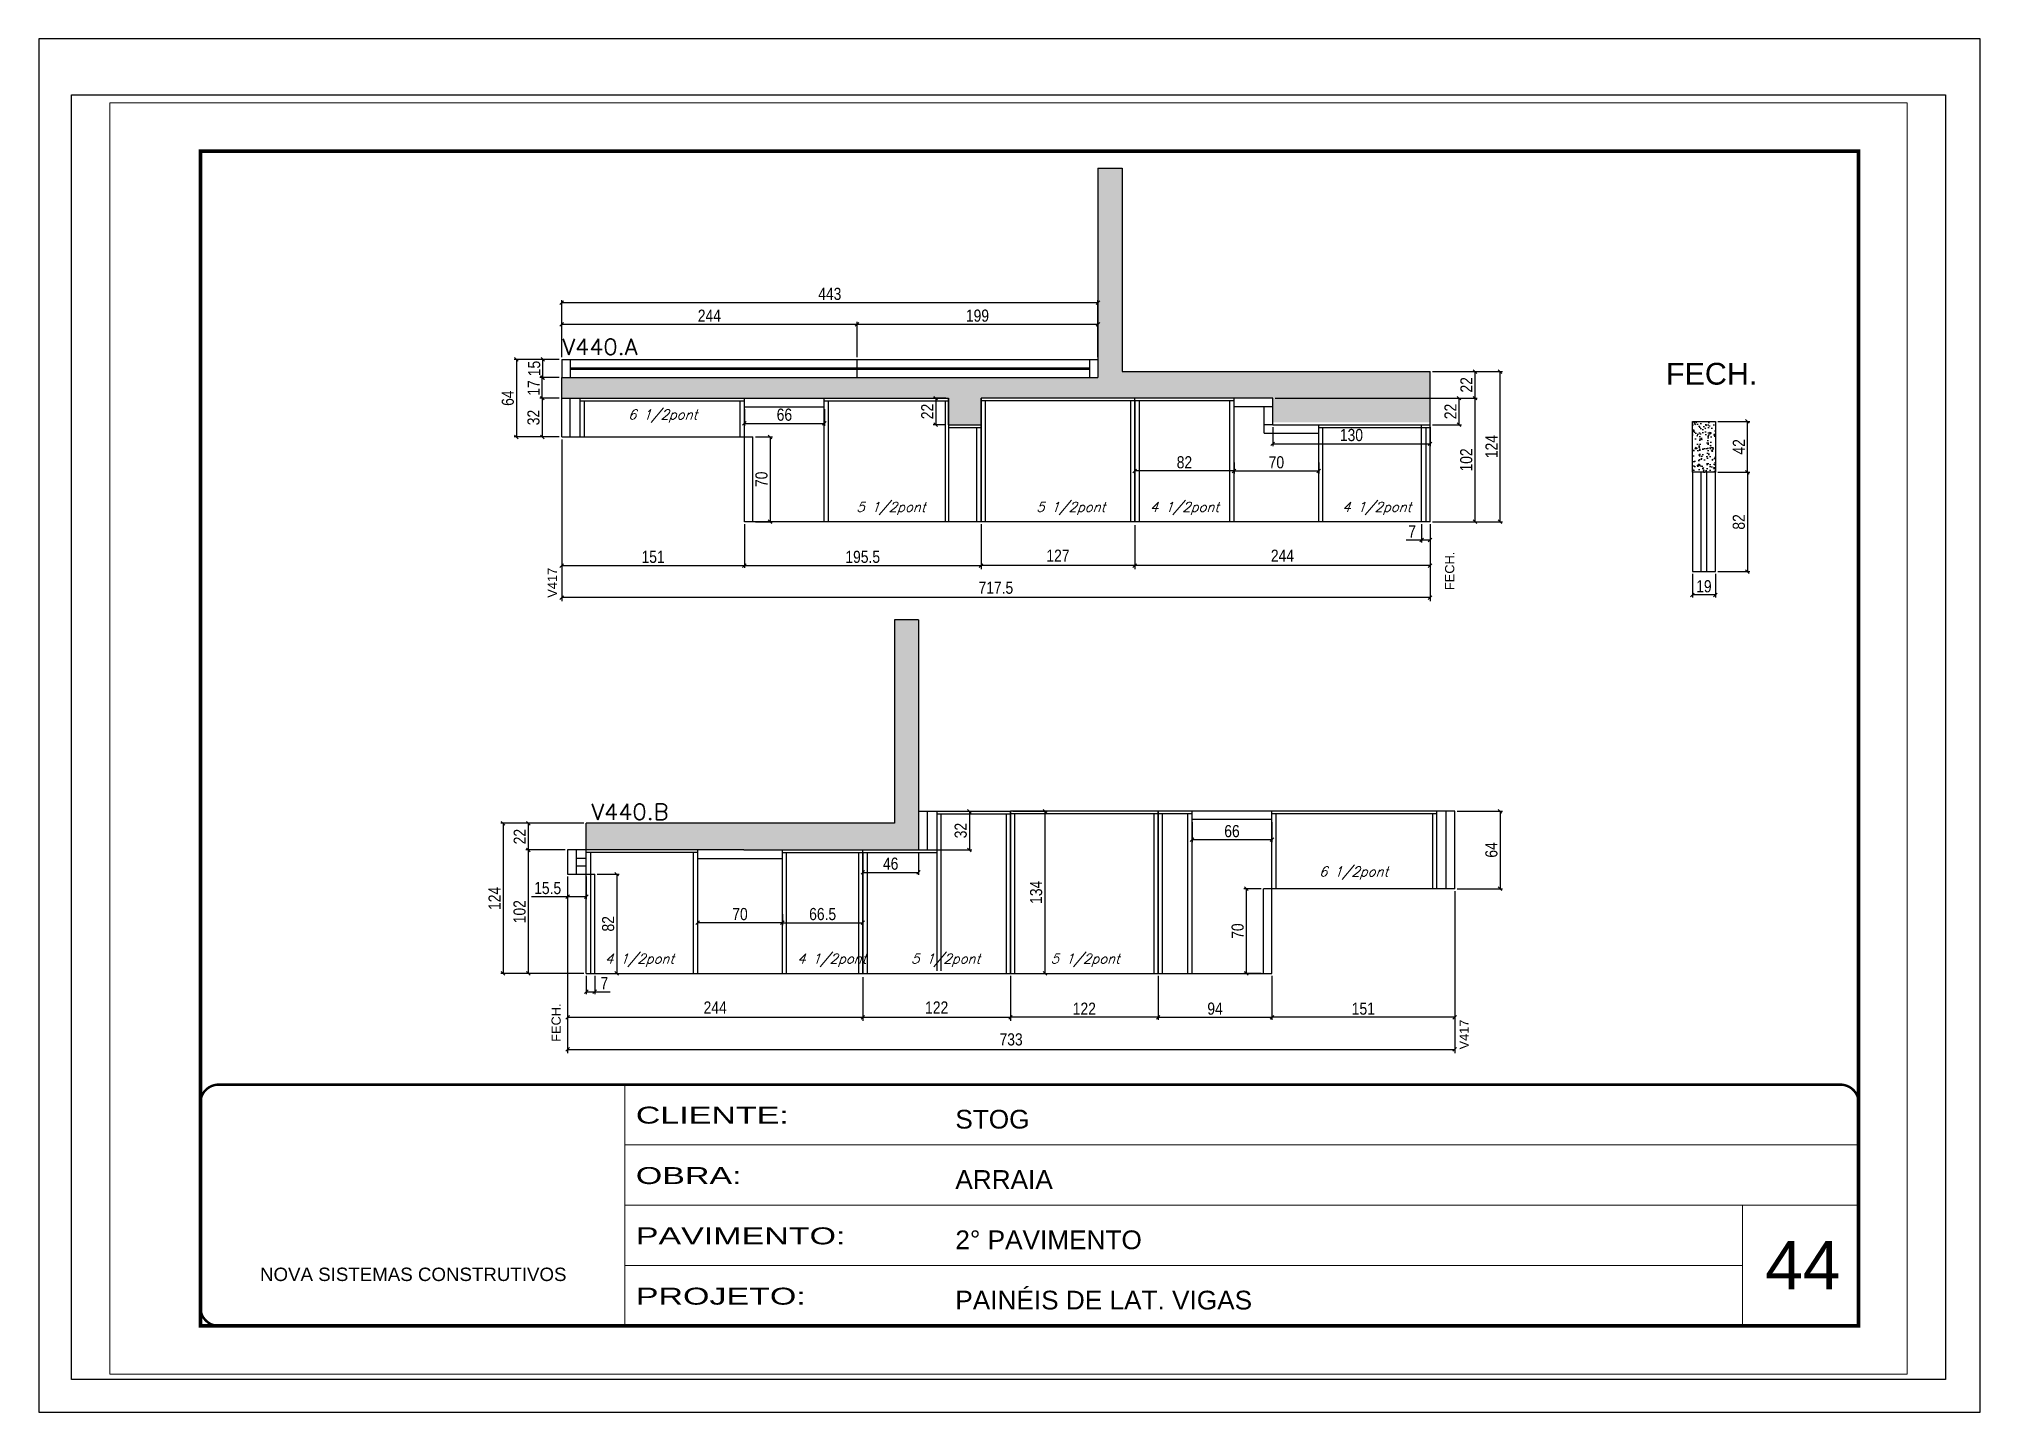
# Paper-space layout '01 (44)' of a CAD drawing. Extents: x -1 to 296, y 0 to 210.
# The model-space entities are those that its viewports show. They can reach past a viewport. Long polylines and large blocks are cut down to what shows.
import ezdxf

# ---------------------------------------------------------------- set-up
doc = ezdxf.new("R2010")
doc.units = 0
for name, pattern in [('CONTINUO', [0]), ('DASHED', [0.75, 0.5, -0.25]), ('HIDDEN', [0.375, 0.25, -0.125])]:
    doc.linetypes.add(name, pattern=pattern)
doc.layers.get('0').update_dxf_attribs({"linetype": 'CONTINUOUS'})
doc.layers.get('Defpoints').update_dxf_attribs({"linetype": 'CONTINUOUS'})
for name, color, linetype, lineweight in [('CARIMBO', 255, 'CONTINUOUS', 9), ('Folhas', 255, 'CONTINUOUS', 9), ('SARRAFO DE PRESSAO', 251, 'DASHED', 9), ('Texto Seção', 7, 'CONTINUOUS', 15)]:
    doc.layers.add(name, color=color, linetype=linetype, lineweight=lineweight)
for name, color, linetype in [('COTA', 241, 'CONTINUOUS'), ('NOMENCLATURA', 7, 'CONTINUOUS'), ('Painéis', 200, 'CONTINUOUS'), ('SARR_2.2x7', 40, 'CONTINUOUS'), ('SARR_3.5x7', 81, 'CONTINUOUS'), ('texto', 7, 'CONTINUOUS')]:
    doc.layers.add(name, color=color, linetype=linetype)
doc.styles.add('ARIAL', font='arial.ttf')
doc.styles.add('COTA TECNICA', font='techl___.ttf', dxfattribs={"height": 10})
doc.styles.add('REGUA-120', font='ROMANS.shx', dxfattribs={"height": 15})
doc.styles.add('ROMANS', font='romans.shx')
doc.styles.add('Tecnologia', font='')
doc.styles.get('Tecnologia').set_extended_font_data('Forgotten Futurist')
doc.dimstyles.new('PAINEL', dxfattribs={"dimtxt": 10, "dimasz": 3, "dimexe": 3, "dimexo": 3, "dimgap": 3, "dimtad": 1, "dimdec": 1, "dimzin": 12, "dimdsep": 46, "dimtxsty": 'COTA TECNICA', "dimblk1": 'OBLIQUE', "dimblk2": 'OBLIQUE', "dimsah": 1, "dimcen": 0.9, "dimclrd": 4, "dimclre": 4, "dimclrt": 240, "dimadec": 1, "dimazin": 3, "dimtfac": 1, "dimtdec": 1, "dimtmove": 0, "dimatfit": 3, "dimfxl": 1, "dimtolj": 1, "dimtzin": 12, "dimarcsym": 0})

psp = doc.layouts.new('01 (44)')

msp = doc.modelspace()

# ---------------------------------------------------------------- texts
at = {"layer": 'CARIMBO', "style": 'ARIAL'}
msp.add_text('44', height=40, dxfattribs=at).set_placement((10395.07, 1930.94))
at = {"layer": 'NOMENCLATURA', "linetype": 'Continuous', "style": 'ARIAL'}
msp.add_text('FECH.', height=18, dxfattribs=at).set_placement((10313.09, 2678.08))
for s, p in [('FECH.', (10138.15, 2508.41)), ('V417', (9396.76, 2502.12)), ('FECH.', (9399.87, 2135.35)), ('V417', (10150.06, 2129.07))]:
    msp.add_text(s, height=7.567, rotation=90, dxfattribs=at).set_placement(p)
at = {"layer": 'texto', "color": 2, "char_height": 8, "attachment_point": 5, "style": 'ROMANS'}
for s, insert in [('{\\Q19;\\C256;6 1/2pont}', (9484.17, 2652.09)), ('{\\Q19;\\C256;5 1/2pont}', (9672.76, 2575.79)), ('{\\Q19;\\C256;5 1/2pont}', (9821.3, 2575.79)), ('{\\Q19;\\C256;4 1/2pont}', (9915.32, 2575.79)), ('{\\Q19;\\C256;4 1/2pont}', (10074.17, 2575.79)), ('{\\Q19;\\C256;6 1/2pont}', (10055.06, 2274.68)), ('{\\Q19;\\C256;4 1/2pont}', (9465.05, 2202.74)), ('{\\Q19;\\C256;4 1/2pont}', (9623.9, 2202.74)), ('{\\Q19;\\C256;5 1/2pont}', (9717.93, 2202.74)), ('{\\Q19;\\C256;5 1/2pont}', (9833.26, 2202.74))]:
    msp.add_mtext(s, dxfattribs=dict(at, insert=insert))
at = {"layer": 'Texto Seção', "style": 'REGUA-120', "width": 1.05}
for s, p in [('V440.A', (9401.26, 2702.81)), ('V440.B', (9425.23, 2318.77))]:
    msp.add_text(s, height=13, dxfattribs=at).set_placement(p)

# ---------------------------------------------------------------- blocks, each defined once
blk = doc.blocks.new('9999999999')
at = {"color": 30, "linetype": 'CONTINUO'}
for p, q in [((98564.6, 34230.2), (98564.6, 34429.4)), ((98564.6, 34379.6), (99584, 34379.6)), ((98564.6, 34329.8), (99488, 34329.8)), ((99584, 34329.8), (99488, 34329.8)), ((99488, 34329.8), (99488, 34230.2)), ((98564.6, 34280), (99488, 34280))]:
    blk.add_line(p, q, dxfattribs=at)
at = {"color": 30, "linetype": 'CONTINUO', "const_width": 2}
blk.add_lwpolyline([(99584, 34230.2), (99584, 34414.4, 0.414214), (99569, 34429.4), (98229, 34429.4, 0.414214), (98214, 34414.4), (98214, 34245.2, 0.414214), (98229, 34230.2), (99584, 34230.2)], format="xyb", dxfattribs=at)
at = {"layer": 'Folhas'}
blk.add_lwpolyline([(98139, 34190.2), (99624, 34190.2), (99624, 35240.2), (98139, 35240.2)], close=True, dxfattribs=at)
at = {"layer": 'Folhas', "color": 30, "const_width": 3}
blk.add_lwpolyline([(98214, 34230.2), (99584, 34230.2), (99584, 35200.2), (98214, 35200.2)], close=True, dxfattribs=at)
at = {"color": 7, "linetype": 'Continuous', "ltscale": 5, "style": 'ARIAL'}
for s, height, p in [('STOG', 15.48, (98837.7, 34393.1)), ('ARRAIA', 15.48, (98837.7, 34343.3)), ('2° PAVIMENTO', 15.483, (98837.7, 34293.5)), ('NOVA SISTEMAS CONSTRUTIVOS', 11.059, (98263.2, 34267.2)), ('PAINÉIS DE LAT. VIGAS', 15.483, (98837.7, 34243.7))]:
    blk.add_text(s, height=height, dxfattribs=at).set_placement(p)
at = {"layer": 'Folhas', "color": 7, "style": 'Tecnologia', "width": 1.5}
for s, p in [('CLIENTE:', (98573.7, 34397.2)), ('OBRA:', (98573.7, 34347.3)), ('PAVIMENTO:', (98573.7, 34297.5)), ('PROJETO:', (98573.7, 34247.7))]:
    blk.add_text(s, height=14, dxfattribs=at).set_placement(p)
blk = doc.blocks.new('_Oblique')
at = {"color": 0, "linetype": 'ByBlock', "lineweight": -2}
blk.add_line((-0.5, -0.5), (0.5, 0.5), dxfattribs=at)
blk = doc.blocks.new('*D1358')
at = {"layer": 'COTA', "color": 4, "linetype": 'Continuous', "lineweight": -2, "transparency": 16777216}
for p, q in [((10355.9, 2605.7), (10382.4, 2605.7)), ((10380.4, 2605.7), (10380.4, 2523.7)), ((10355.9, 2523.7), (10382.4, 2523.7))]:
    blk.add_line(p, q, dxfattribs=at)
at = {"layer": 'Defpoints', "color": 0, "linetype": 'Continuous', "transparency": 16777216}
for p in [(10353.9, 2605.7), (10353.9, 2523.7), (10380.4, 2523.7)]:
    blk.add_point(p, dxfattribs=at)
at = {"layer": 'COTA', "color": 4, "linetype": 'Continuous', "lineweight": -2, "transparency": 16777216, "xscale": 3, "yscale": 3, "zscale": 3}
for p, rotation in [((10380.4, 2605.7), 90), ((10380.4, 2523.7), 270)]:
    blk.add_blockref('_Oblique', p, dxfattribs=dict(at, rotation=rotation))
at = {"layer": 'COTA', "color": 240, "linetype": 'Continuous', "transparency": 16777216, "insert": (10373.3, 2564.7), "char_height": 10, "attachment_point": 5, "rotation": 90, "style": 'COTA TECNICA'}
blk.add_mtext('\\A1;82', dxfattribs=at)
blk = doc.blocks.new('*D1359')
at = {"layer": 'COTA', "color": 4, "linetype": 'Continuous', "lineweight": -2, "transparency": 16777216}
for p, q in [((10334.9, 2521.7), (10334.9, 2502.4)), ((10353.9, 2521.7), (10353.9, 2502.4)), ((10353.9, 2504.4), (10334.9, 2504.4))]:
    blk.add_line(p, q, dxfattribs=at)
at = {"layer": 'Defpoints', "color": 0, "linetype": 'Continuous', "transparency": 16777216}
for p in [(10334.9, 2523.7), (10353.9, 2523.7), (10334.9, 2504.4)]:
    blk.add_point(p, dxfattribs=at)
at = {"layer": 'COTA', "color": 4, "linetype": 'Continuous', "lineweight": -2, "transparency": 16777216, "xscale": 3, "yscale": 3, "zscale": 3, "rotation": 180}
blk.add_blockref('_Oblique', (10334.9, 2504.4), dxfattribs=at)
at = {"layer": 'COTA', "color": 4, "linetype": 'Continuous', "lineweight": -2, "transparency": 16777216, "xscale": 3, "yscale": 3, "zscale": 3}
blk.add_blockref('_Oblique', (10353.9, 2504.4), dxfattribs=at)
at = {"layer": 'COTA', "color": 240, "linetype": 'Continuous', "transparency": 16777216, "insert": (10344.4, 2511.5), "char_height": 10, "attachment_point": 5, "style": 'COTA TECNICA'}
blk.add_mtext('\\A1;19', dxfattribs=at)
blk = doc.blocks.new('*D1361')
at = {"layer": 'COTA', "color": 4, "linetype": 'Continuous', "lineweight": -2, "transparency": 16777216}
for p, q in [((10355.9, 2647.7), (10382.4, 2647.7)), ((10380.4, 2605.7), (10380.4, 2647.7)), ((10355.9, 2605.7), (10382.4, 2605.7))]:
    blk.add_line(p, q, dxfattribs=at)
at = {"layer": 'Defpoints', "color": 0, "linetype": 'Continuous', "transparency": 16777216}
for p in [(10353.9, 2647.7), (10380.4, 2647.7), (10353.9, 2605.7)]:
    blk.add_point(p, dxfattribs=at)
at = {"layer": 'COTA', "color": 4, "linetype": 'Continuous', "lineweight": -2, "transparency": 16777216, "xscale": 3, "yscale": 3, "zscale": 3}
for p, rotation in [((10380.4, 2647.7), 90), ((10380.4, 2605.7), 270)]:
    blk.add_blockref('_Oblique', p, dxfattribs=dict(at, rotation=rotation))
at = {"layer": 'COTA', "color": 240, "linetype": 'Continuous', "transparency": 16777216, "insert": (10373.3, 2626.7), "char_height": 10, "attachment_point": 5, "rotation": 90, "style": 'COTA TECNICA'}
blk.add_mtext('\\A1;42', dxfattribs=at)
blk = doc.blocks.new('*D1595')
at = {"layer": 'COTA', "color": 4, "linetype": 'ByBlock', "lineweight": -2, "transparency": 16777216}
for p, q in [((9874.2, 2561.9), (9874.2, 2525.7)), ((10118.2, 2561.9), (10118.2, 2525.7)), ((10118.2, 2528.7), (9874.2, 2528.7))]:
    blk.add_line(p, q, dxfattribs=at)
at = {"layer": 'Defpoints', "color": 0, "linetype": 'ByBlock', "transparency": 16777216}
for p in [(9874.2, 2564.9), (10118.2, 2564.9), (9874.2, 2528.7)]:
    blk.add_point(p, dxfattribs=at)
at = {"layer": 'COTA', "color": 4, "linetype": 'ByBlock', "lineweight": -2, "transparency": 16777216, "xscale": 3, "yscale": 3, "zscale": 3, "rotation": 180}
blk.add_blockref('_Oblique', (9874.2, 2528.7), dxfattribs=at)
at = {"layer": 'COTA', "color": 4, "linetype": 'ByBlock', "lineweight": -2, "transparency": 16777216, "xscale": 3, "yscale": 3, "zscale": 3}
blk.add_blockref('_Oblique', (10118.2, 2528.7), dxfattribs=at)
at = {"layer": 'COTA', "color": 240, "linetype": 'ByBlock', "transparency": 16777216, "insert": (9996.2, 2536.8), "char_height": 10, "attachment_point": 5, "style": 'COTA TECNICA'}
blk.add_mtext('\\A1;244', dxfattribs=at)
blk = doc.blocks.new('*D1596')
at = {"layer": 'COTA', "color": 4, "linetype": 'ByBlock', "lineweight": -2, "transparency": 16777216}
for p, q in [((9747.2, 2561.9), (9747.2, 2525.7)), ((9874.2, 2561.9), (9874.2, 2525.7)), ((9874.2, 2528.7), (9747.2, 2528.7))]:
    blk.add_line(p, q, dxfattribs=at)
at = {"layer": 'Defpoints', "color": 0, "linetype": 'ByBlock', "transparency": 16777216}
for p in [(9747.2, 2564.9), (9874.2, 2564.9), (9747.2, 2528.7)]:
    blk.add_point(p, dxfattribs=at)
at = {"layer": 'COTA', "color": 4, "linetype": 'ByBlock', "lineweight": -2, "transparency": 16777216, "xscale": 3, "yscale": 3, "zscale": 3, "rotation": 180}
blk.add_blockref('_Oblique', (9747.2, 2528.7), dxfattribs=at)
at = {"layer": 'COTA', "color": 4, "linetype": 'ByBlock', "lineweight": -2, "transparency": 16777216, "xscale": 3, "yscale": 3, "zscale": 3}
blk.add_blockref('_Oblique', (9874.2, 2528.7), dxfattribs=at)
at = {"layer": 'COTA', "color": 240, "linetype": 'ByBlock', "transparency": 16777216, "insert": (9810.7, 2536.8), "char_height": 10, "attachment_point": 5, "style": 'COTA TECNICA'}
blk.add_mtext('\\A1;127', dxfattribs=at)
blk = doc.blocks.new('*D1654')
at = {"layer": 'COTA', "color": 4, "linetype": 'ByBlock', "lineweight": -2, "transparency": 16777216}
for p, q in [((9400.7, 2631.9), (9400.7, 2499.2)), ((10118.2, 2561.9), (10118.2, 2499.2)), ((10118.2, 2502.2), (9400.7, 2502.2))]:
    blk.add_line(p, q, dxfattribs=at)
at = {"layer": 'Defpoints', "color": 0, "linetype": 'ByBlock', "transparency": 16777216}
for p in [(9400.7, 2634.9), (10118.2, 2564.9), (9400.7, 2502.2)]:
    blk.add_point(p, dxfattribs=at)
at = {"layer": 'COTA', "color": 4, "linetype": 'ByBlock', "lineweight": -2, "transparency": 16777216, "xscale": 3, "yscale": 3, "zscale": 3, "rotation": 180}
blk.add_blockref('_Oblique', (9400.7, 2502.2), dxfattribs=at)
at = {"layer": 'COTA', "color": 4, "linetype": 'ByBlock', "lineweight": -2, "transparency": 16777216, "xscale": 3, "yscale": 3, "zscale": 3}
blk.add_blockref('_Oblique', (10118.2, 2502.2), dxfattribs=at)
at = {"layer": 'COTA', "color": 240, "linetype": 'ByBlock', "transparency": 16777216, "insert": (9759.4, 2510.3), "char_height": 10, "attachment_point": 5, "style": 'COTA TECNICA'}
blk.add_mtext('\\A1;717.5', dxfattribs=at)
blk = doc.blocks.new('*D1542')
at = {"layer": 'COTA', "color": 4, "linetype": 'Continuous', "lineweight": -2, "transparency": 16777216}
for p, q in [((9398.7, 2666.9), (9382.6, 2666.9)), ((9384.6, 2666.9), (9384.6, 2634.9)), ((9398.7, 2634.9), (9382.6, 2634.9))]:
    blk.add_line(p, q, dxfattribs=at)
at = {"layer": 'Defpoints', "color": 0, "linetype": 'Continuous', "transparency": 16777216}
for p in [(9400.7, 2666.9), (9384.6, 2634.9), (9400.7, 2634.9)]:
    blk.add_point(p, dxfattribs=at)
at = {"layer": 'COTA', "color": 4, "linetype": 'Continuous', "lineweight": -2, "transparency": 16777216, "xscale": 3, "yscale": 3, "zscale": 3}
for p, rotation in [((9384.6, 2666.9), 90), ((9384.6, 2634.9), 270)]:
    blk.add_blockref('_Oblique', p, dxfattribs=dict(at, rotation=rotation))
at = {"layer": 'COTA', "color": 240, "linetype": 'Continuous', "transparency": 16777216, "insert": (9377.4, 2650.9), "char_height": 10, "attachment_point": 5, "rotation": 90, "style": 'COTA TECNICA'}
blk.add_mtext('\\A1;32', dxfattribs=at)
blk = doc.blocks.new('*D1543')
at = {"layer": 'COTA', "color": 4, "linetype": 'Continuous', "lineweight": -2, "transparency": 16777216}
for p, q in [((9398.7, 2683.9), (9382.6, 2683.9)), ((9384.6, 2666.9), (9384.6, 2683.9)), ((9398.7, 2666.9), (9382.6, 2666.9))]:
    blk.add_line(p, q, dxfattribs=at)
at = {"layer": 'Defpoints', "color": 0, "linetype": 'Continuous', "transparency": 16777216}
for p in [(9384.6, 2683.9), (9400.7, 2683.9), (9400.7, 2666.9)]:
    blk.add_point(p, dxfattribs=at)
at = {"layer": 'COTA', "color": 4, "linetype": 'Continuous', "lineweight": -2, "transparency": 16777216, "xscale": 3, "yscale": 3, "zscale": 3}
for p, rotation in [((9384.6, 2683.9), 90), ((9384.6, 2666.9), 270)]:
    blk.add_blockref('_Oblique', p, dxfattribs=dict(at, rotation=rotation))
at = {"layer": 'COTA', "color": 240, "linetype": 'Continuous', "transparency": 16777216, "insert": (9377.5, 2675.4), "char_height": 10, "attachment_point": 5, "rotation": 90, "style": 'COTA TECNICA'}
blk.add_mtext('\\A1;17', dxfattribs=at)
blk = doc.blocks.new('*D1544')
at = {"layer": 'COTA', "color": 4, "linetype": 'Continuous', "lineweight": -2, "transparency": 16777216}
for p, q in [((9398.7, 2698.9), (9361.3, 2698.9)), ((9363.3, 2698.9), (9363.3, 2634.9)), ((9398.7, 2634.9), (9361.3, 2634.9))]:
    blk.add_line(p, q, dxfattribs=at)
at = {"layer": 'Defpoints', "color": 0, "linetype": 'Continuous', "transparency": 16777216}
for p in [(9400.7, 2698.9), (9363.3, 2634.9), (9400.7, 2634.9)]:
    blk.add_point(p, dxfattribs=at)
at = {"layer": 'COTA', "color": 4, "linetype": 'Continuous', "lineweight": -2, "transparency": 16777216, "xscale": 3, "yscale": 3, "zscale": 3}
for p, rotation in [((9363.3, 2698.9), 90), ((9363.3, 2634.9), 270)]:
    blk.add_blockref('_Oblique', p, dxfattribs=dict(at, rotation=rotation))
at = {"layer": 'COTA', "color": 240, "linetype": 'Continuous', "transparency": 16777216, "insert": (9356.2, 2666.9), "char_height": 10, "attachment_point": 5, "rotation": 90, "style": 'COTA TECNICA'}
blk.add_mtext('\\A1;64', dxfattribs=at)
blk = doc.blocks.new('*D1545')
at = {"layer": 'COTA', "color": 4, "linetype": 'Continuous', "lineweight": -2, "transparency": 16777216}
for p, q in [((9400.7, 2700.9), (9400.7, 2729.9)), ((9400.7, 2727.9), (9644.7, 2727.9)), ((9644.7, 2700.9), (9644.7, 2729.9))]:
    blk.add_line(p, q, dxfattribs=at)
at = {"layer": 'Defpoints', "color": 0, "linetype": 'Continuous', "transparency": 16777216}
for p in [(9644.7, 2727.9), (9400.7, 2698.9), (9644.7, 2698.9)]:
    blk.add_point(p, dxfattribs=at)
at = {"layer": 'COTA', "color": 4, "linetype": 'Continuous', "lineweight": -2, "transparency": 16777216, "xscale": 3, "yscale": 3, "zscale": 3, "rotation": 180}
blk.add_blockref('_Oblique', (9400.7, 2727.9), dxfattribs=at)
at = {"layer": 'COTA', "color": 4, "linetype": 'Continuous', "lineweight": -2, "transparency": 16777216, "xscale": 3, "yscale": 3, "zscale": 3}
blk.add_blockref('_Oblique', (9644.7, 2727.9), dxfattribs=at)
at = {"layer": 'COTA', "color": 240, "linetype": 'Continuous', "transparency": 16777216, "insert": (9522.7, 2735), "char_height": 10, "attachment_point": 5, "style": 'COTA TECNICA'}
blk.add_mtext('\\A1;244', dxfattribs=at)
blk = doc.blocks.new('*D1546')
at = {"layer": 'COTA', "color": 4, "linetype": 'Continuous', "lineweight": -2, "transparency": 16777216}
for p, q in [((9644.7, 2700.9), (9644.7, 2729.9)), ((9644.7, 2727.9), (9843.7, 2727.9)), ((9843.7, 2700.9), (9843.7, 2729.9))]:
    blk.add_line(p, q, dxfattribs=at)
at = {"layer": 'Defpoints', "color": 0, "linetype": 'Continuous', "transparency": 16777216}
for p in [(9843.7, 2727.9), (9644.7, 2698.9), (9843.7, 2698.9)]:
    blk.add_point(p, dxfattribs=at)
at = {"layer": 'COTA', "color": 4, "linetype": 'Continuous', "lineweight": -2, "transparency": 16777216, "xscale": 3, "yscale": 3, "zscale": 3, "rotation": 180}
blk.add_blockref('_Oblique', (9644.7, 2727.9), dxfattribs=at)
at = {"layer": 'COTA', "color": 4, "linetype": 'Continuous', "lineweight": -2, "transparency": 16777216, "xscale": 3, "yscale": 3, "zscale": 3}
blk.add_blockref('_Oblique', (9843.7, 2727.9), dxfattribs=at)
at = {"layer": 'COTA', "color": 240, "linetype": 'Continuous', "transparency": 16777216, "insert": (9744.2, 2735), "char_height": 10, "attachment_point": 5, "style": 'COTA TECNICA'}
blk.add_mtext('\\A1;199', dxfattribs=at)
blk = doc.blocks.new('*D1547')
at = {"layer": 'COTA', "color": 4, "linetype": 'Continuous', "lineweight": -2, "transparency": 16777216}
for p, q in [((9400.7, 2700.9), (9400.7, 2747.8)), ((9400.7, 2745.8), (9843.7, 2745.8)), ((9843.7, 2700.9), (9843.7, 2747.8))]:
    blk.add_line(p, q, dxfattribs=at)
at = {"layer": 'Defpoints', "color": 0, "linetype": 'Continuous', "transparency": 16777216}
for p in [(9843.7, 2745.8), (9400.7, 2698.9), (9843.7, 2698.9)]:
    blk.add_point(p, dxfattribs=at)
at = {"layer": 'COTA', "color": 4, "linetype": 'Continuous', "lineweight": -2, "transparency": 16777216, "xscale": 3, "yscale": 3, "zscale": 3, "rotation": 180}
blk.add_blockref('_Oblique', (9400.7, 2745.8), dxfattribs=at)
at = {"layer": 'COTA', "color": 4, "linetype": 'Continuous', "lineweight": -2, "transparency": 16777216, "xscale": 3, "yscale": 3, "zscale": 3}
blk.add_blockref('_Oblique', (9843.7, 2745.8), dxfattribs=at)
at = {"layer": 'COTA', "color": 240, "linetype": 'Continuous', "transparency": 16777216, "insert": (9622.2, 2753), "char_height": 10, "attachment_point": 5, "style": 'COTA TECNICA'}
blk.add_mtext('\\A1;443', dxfattribs=at)
blk = doc.blocks.new('*D1548')
at = {"layer": 'COTA', "color": 4, "linetype": 'Continuous', "lineweight": -2, "transparency": 16777216}
for p, q in [((10120.2, 2688.9), (10177.9, 2688.9)), ((10175.9, 2688.9), (10175.9, 2564.9)), ((10120.2, 2564.9), (10177.9, 2564.9))]:
    blk.add_line(p, q, dxfattribs=at)
at = {"layer": 'Defpoints', "color": 0, "linetype": 'Continuous', "transparency": 16777216}
for p in [(10118.2, 2688.9), (10118.2, 2564.9), (10175.9, 2564.9)]:
    blk.add_point(p, dxfattribs=at)
at = {"layer": 'COTA', "color": 4, "linetype": 'Continuous', "lineweight": -2, "transparency": 16777216, "xscale": 3, "yscale": 3, "zscale": 3}
for p, rotation in [((10175.9, 2688.9), 90), ((10175.9, 2564.9), 270)]:
    blk.add_blockref('_Oblique', p, dxfattribs=dict(at, rotation=rotation))
at = {"layer": 'COTA', "color": 240, "linetype": 'Continuous', "transparency": 16777216, "insert": (10168.9, 2626.9), "char_height": 10, "attachment_point": 5, "rotation": 90, "style": 'COTA TECNICA'}
blk.add_mtext('\\A1;124', dxfattribs=at)
blk = doc.blocks.new('*D1549')
at = {"layer": 'COTA', "color": 4, "linetype": 'Continuous', "lineweight": -2, "transparency": 16777216}
for p, q in [((10111.2, 2562.9), (10111.2, 2547.7)), ((10118.2, 2562.9), (10118.2, 2547.7)), ((10111.2, 2549.7), (10098.5, 2549.7)), ((10118.2, 2549.7), (10111.2, 2549.7))]:
    blk.add_line(p, q, dxfattribs=at)
at = {"layer": 'Defpoints', "color": 0, "linetype": 'Continuous', "transparency": 16777216}
for p in [(10111.2, 2564.9), (10118.2, 2564.9), (10111.2, 2549.7)]:
    blk.add_point(p, dxfattribs=at)
at = {"layer": 'COTA', "color": 4, "linetype": 'Continuous', "lineweight": -2, "transparency": 16777216, "xscale": 3, "yscale": 3, "zscale": 3, "rotation": 180}
blk.add_blockref('_Oblique', (10111.2, 2549.7), dxfattribs=at)
at = {"layer": 'COTA', "color": 4, "linetype": 'Continuous', "lineweight": -2, "transparency": 16777216, "xscale": 3, "yscale": 3, "zscale": 3}
blk.add_blockref('_Oblique', (10118.2, 2549.7), dxfattribs=at)
at = {"layer": 'COTA', "color": 240, "linetype": 'Continuous', "transparency": 16777216, "insert": (10103.3, 2556.8), "char_height": 10, "attachment_point": 5, "style": 'COTA TECNICA'}
blk.add_mtext('\\A1;7', dxfattribs=at)
blk = doc.blocks.new('*D1550')
at = {"layer": 'COTA', "color": 4, "linetype": 'Continuous', "lineweight": -2, "transparency": 16777216}
for p, q in [((9988.2, 2642.9), (9988.2, 2627.2)), ((10118.2, 2642.9), (10118.2, 2627.2)), ((9988.2, 2629.2), (10118.2, 2629.2))]:
    blk.add_line(p, q, dxfattribs=at)
at = {"layer": 'Defpoints', "color": 0, "linetype": 'Continuous', "transparency": 16777216}
for p in [(9988.2, 2644.9), (10118.2, 2644.9), (10118.2, 2629.2)]:
    blk.add_point(p, dxfattribs=at)
at = {"layer": 'COTA', "color": 4, "linetype": 'Continuous', "lineweight": -2, "transparency": 16777216, "xscale": 3, "yscale": 3, "zscale": 3, "rotation": 180}
blk.add_blockref('_Oblique', (9988.2, 2629.2), dxfattribs=at)
at = {"layer": 'COTA', "color": 4, "linetype": 'Continuous', "lineweight": -2, "transparency": 16777216, "xscale": 3, "yscale": 3, "zscale": 3}
blk.add_blockref('_Oblique', (10118.2, 2629.2), dxfattribs=at)
at = {"layer": 'COTA', "color": 240, "linetype": 'Continuous', "transparency": 16777216, "insert": (10053.2, 2636.4), "char_height": 10, "attachment_point": 5, "style": 'COTA TECNICA'}
blk.add_mtext('\\A1;130', dxfattribs=at)
blk = doc.blocks.new('*D1551')
at = {"layer": 'COTA', "color": 4, "linetype": 'Continuous', "lineweight": -2, "transparency": 16777216}
for p, q in [((9990.2, 2666.9), (10157.2, 2666.9)), ((10155.2, 2666.9), (10155.2, 2564.9)), ((10120.2, 2564.9), (10157.2, 2564.9))]:
    blk.add_line(p, q, dxfattribs=at)
at = {"layer": 'Defpoints', "color": 0, "linetype": 'Continuous', "transparency": 16777216}
for p in [(9988.2, 2666.9), (10118.2, 2564.9), (10155.2, 2564.9)]:
    blk.add_point(p, dxfattribs=at)
at = {"layer": 'COTA', "color": 4, "linetype": 'Continuous', "lineweight": -2, "transparency": 16777216, "xscale": 3, "yscale": 3, "zscale": 3}
for p, rotation in [((10155.2, 2666.9), 90), ((10155.2, 2564.9), 270)]:
    blk.add_blockref('_Oblique', p, dxfattribs=dict(at, rotation=rotation))
at = {"layer": 'COTA', "color": 240, "linetype": 'Continuous', "transparency": 16777216, "insert": (10148.1, 2615.9), "char_height": 10, "attachment_point": 5, "rotation": 90, "style": 'COTA TECNICA'}
blk.add_mtext('\\A1;102', dxfattribs=at)
blk = doc.blocks.new('*D1552')
at = {"layer": 'COTA', "color": 4, "linetype": 'Continuous', "lineweight": -2, "transparency": 16777216}
for p, q in [((10120.2, 2688.9), (10157.2, 2688.9)), ((10155.2, 2688.9), (10155.2, 2666.9)), ((9990.2, 2666.9), (10157.2, 2666.9))]:
    blk.add_line(p, q, dxfattribs=at)
at = {"layer": 'Defpoints', "color": 0, "linetype": 'Continuous', "transparency": 16777216}
for p in [(10118.2, 2688.9), (9988.2, 2666.9), (10155.2, 2666.9)]:
    blk.add_point(p, dxfattribs=at)
at = {"layer": 'COTA', "color": 4, "linetype": 'Continuous', "lineweight": -2, "transparency": 16777216, "xscale": 3, "yscale": 3, "zscale": 3}
for p, rotation in [((10155.2, 2688.9), 90), ((10155.2, 2666.9), 270)]:
    blk.add_blockref('_Oblique', p, dxfattribs=dict(at, rotation=rotation))
at = {"layer": 'COTA', "color": 240, "linetype": 'Continuous', "transparency": 16777216, "insert": (10148.2, 2677.9), "char_height": 10, "attachment_point": 5, "rotation": 90, "style": 'COTA TECNICA'}
blk.add_mtext('\\A1;22', dxfattribs=at)
blk = doc.blocks.new('*D1553')
at = {"layer": 'COTA', "color": 4, "linetype": 'Continuous', "lineweight": -2, "transparency": 16777216}
for p, q in [((9990.2, 2666.9), (10144, 2666.9)), ((10142, 2666.9), (10142, 2644.9)), ((10120.2, 2644.9), (10144, 2644.9))]:
    blk.add_line(p, q, dxfattribs=at)
at = {"layer": 'Defpoints', "color": 0, "linetype": 'Continuous', "transparency": 16777216}
for p in [(9988.2, 2666.9), (10118.2, 2644.9), (10142, 2644.9)]:
    blk.add_point(p, dxfattribs=at)
at = {"layer": 'COTA', "color": 4, "linetype": 'Continuous', "lineweight": -2, "transparency": 16777216, "xscale": 3, "yscale": 3, "zscale": 3}
for p, rotation in [((10142, 2666.9), 90), ((10142, 2644.9), 270)]:
    blk.add_blockref('_Oblique', p, dxfattribs=dict(at, rotation=rotation))
at = {"layer": 'COTA', "color": 240, "linetype": 'Continuous', "transparency": 16777216, "insert": (10135, 2655.9), "char_height": 10, "attachment_point": 5, "rotation": 90, "style": 'COTA TECNICA'}
blk.add_mtext('\\A1;22', dxfattribs=at)
blk = doc.blocks.new('*D1554')
at = {"layer": 'COTA', "color": 4, "linetype": 'Continuous', "lineweight": -2, "transparency": 16777216}
for p, q in [((9956.2, 2613.9), (9956.2, 2604.8)), ((9956.2, 2606.8), (10026.2, 2606.8)), ((10026.2, 2613.9), (10026.2, 2604.8))]:
    blk.add_line(p, q, dxfattribs=at)
at = {"layer": 'Defpoints', "color": 0, "linetype": 'Continuous', "transparency": 16777216}
for p in [(9956.2, 2615.9), (10026.2, 2615.9), (10026.2, 2606.8)]:
    blk.add_point(p, dxfattribs=at)
at = {"layer": 'COTA', "color": 4, "linetype": 'Continuous', "lineweight": -2, "transparency": 16777216, "xscale": 3, "yscale": 3, "zscale": 3, "rotation": 180}
blk.add_blockref('_Oblique', (9956.2, 2606.8), dxfattribs=at)
at = {"layer": 'COTA', "color": 4, "linetype": 'Continuous', "lineweight": -2, "transparency": 16777216, "xscale": 3, "yscale": 3, "zscale": 3}
blk.add_blockref('_Oblique', (10026.2, 2606.8), dxfattribs=at)
at = {"layer": 'COTA', "color": 240, "linetype": 'Continuous', "transparency": 16777216, "insert": (9991.2, 2613.9), "char_height": 10, "attachment_point": 5, "style": 'COTA TECNICA'}
blk.add_mtext('\\A1;70', dxfattribs=at)
blk = doc.blocks.new('*D1555')
at = {"layer": 'COTA', "color": 4, "linetype": 'Continuous', "lineweight": -2, "transparency": 16777216}
for p, q in [((9956.2, 2606.8), (9874.2, 2606.8)), ((9956.2, 2613.9), (9956.2, 2604.8))]:
    blk.add_line(p, q, dxfattribs=at)
at = {"layer": 'Defpoints', "color": 0, "linetype": 'Continuous', "transparency": 16777216}
for p in [(9956.2, 2615.9), (9874.2, 2606.8), (9874.2, 2606.8)]:
    blk.add_point(p, dxfattribs=at)
at = {"layer": 'COTA', "color": 4, "linetype": 'Continuous', "lineweight": -2, "transparency": 16777216, "xscale": 3, "yscale": 3, "zscale": 3, "rotation": 180}
blk.add_blockref('_Oblique', (9874.2, 2606.8), dxfattribs=at)
at = {"layer": 'COTA', "color": 4, "linetype": 'Continuous', "lineweight": -2, "transparency": 16777216, "xscale": 3, "yscale": 3, "zscale": 3}
blk.add_blockref('_Oblique', (9956.2, 2606.8), dxfattribs=at)
at = {"layer": 'COTA', "color": 240, "linetype": 'Continuous', "transparency": 16777216, "insert": (9915.2, 2613.9), "char_height": 10, "attachment_point": 5, "style": 'COTA TECNICA'}
blk.add_mtext('\\A1;82', dxfattribs=at)
blk = doc.blocks.new('*D1556')
at = {"layer": 'COTA', "color": 4, "linetype": 'Continuous', "lineweight": -2, "transparency": 16777216}
for p, q in [((9398.7, 2698.9), (9383.1, 2698.9)), ((9385.1, 2683.9), (9385.1, 2698.9)), ((9398.7, 2683.9), (9383.1, 2683.9))]:
    blk.add_line(p, q, dxfattribs=at)
at = {"layer": 'Defpoints', "color": 0, "linetype": 'Continuous', "transparency": 16777216}
for p in [(9385.1, 2698.9), (9400.7, 2698.9), (9400.7, 2683.9)]:
    blk.add_point(p, dxfattribs=at)
at = {"layer": 'COTA', "color": 4, "linetype": 'Continuous', "lineweight": -2, "transparency": 16777216, "xscale": 3, "yscale": 3, "zscale": 3}
for p, rotation in [((9385.1, 2698.9), 90), ((9385.1, 2683.9), 270)]:
    blk.add_blockref('_Oblique', p, dxfattribs=dict(at, rotation=rotation))
at = {"layer": 'COTA', "color": 240, "linetype": 'Continuous', "transparency": 16777216, "insert": (9378, 2691.4), "char_height": 10, "attachment_point": 5, "rotation": 90, "style": 'COTA TECNICA'}
blk.add_mtext('\\A1;15', dxfattribs=at)
blk = doc.blocks.new('*D1557')
at = {"layer": 'COTA', "color": 4, "linetype": 'Continuous', "lineweight": -2, "transparency": 16777216}
for p, q in [((9718.2, 2666.9), (9707.7, 2666.9)), ((9709.7, 2666.9), (9709.7, 2644.9)), ((9718.2, 2644.9), (9707.7, 2644.9))]:
    blk.add_line(p, q, dxfattribs=at)
at = {"layer": 'Defpoints', "color": 0, "linetype": 'Continuous', "transparency": 16777216}
for p in [(9720.2, 2666.9), (9709.7, 2644.9), (9720.2, 2644.9)]:
    blk.add_point(p, dxfattribs=at)
at = {"layer": 'COTA', "color": 4, "linetype": 'Continuous', "lineweight": -2, "transparency": 16777216, "xscale": 3, "yscale": 3, "zscale": 3}
for p, rotation in [((9709.7, 2666.9), 90), ((9709.7, 2644.9), 270)]:
    blk.add_blockref('_Oblique', p, dxfattribs=dict(at, rotation=rotation))
at = {"layer": 'COTA', "color": 240, "linetype": 'Continuous', "transparency": 16777216, "insert": (9702.7, 2655.9), "char_height": 10, "attachment_point": 5, "rotation": 90, "style": 'COTA TECNICA'}
blk.add_mtext('\\A1;22', dxfattribs=at)
blk = doc.blocks.new('*D1558')
at = {"layer": 'COTA', "color": 4, "linetype": 'Continuous', "lineweight": -2, "transparency": 16777216}
for p, q in [((9551.7, 2562.9), (9551.7, 2526.7)), ((9747.2, 2562.9), (9747.2, 2526.7)), ((9551.7, 2528.7), (9747.2, 2528.7))]:
    blk.add_line(p, q, dxfattribs=at)
at = {"layer": 'Defpoints', "color": 0, "linetype": 'Continuous', "transparency": 16777216}
for p in [(9551.7, 2564.9), (9747.2, 2564.9), (9747.2, 2528.7)]:
    blk.add_point(p, dxfattribs=at)
at = {"layer": 'COTA', "color": 4, "linetype": 'Continuous', "lineweight": -2, "transparency": 16777216, "xscale": 3, "yscale": 3, "zscale": 3, "rotation": 180}
blk.add_blockref('_Oblique', (9551.7, 2528.7), dxfattribs=at)
at = {"layer": 'COTA', "color": 4, "linetype": 'Continuous', "lineweight": -2, "transparency": 16777216, "xscale": 3, "yscale": 3, "zscale": 3}
blk.add_blockref('_Oblique', (9747.2, 2528.7), dxfattribs=at)
at = {"layer": 'COTA', "color": 240, "linetype": 'Continuous', "transparency": 16777216, "insert": (9649.4, 2535.8), "char_height": 10, "attachment_point": 5, "style": 'COTA TECNICA'}
blk.add_mtext('\\A1;195.5', dxfattribs=at)
blk = doc.blocks.new('*D1559')
at = {"layer": 'COTA', "color": 4, "linetype": 'Continuous', "lineweight": -2, "transparency": 16777216}
for p, q in [((9400.7, 2632.9), (9400.7, 2526.7)), ((9551.7, 2562.9), (9551.7, 2526.7)), ((9400.7, 2528.7), (9551.7, 2528.7))]:
    blk.add_line(p, q, dxfattribs=at)
at = {"layer": 'Defpoints', "color": 0, "linetype": 'Continuous', "transparency": 16777216}
for p in [(9400.7, 2634.9), (9551.7, 2564.9), (9551.7, 2528.7)]:
    blk.add_point(p, dxfattribs=at)
at = {"layer": 'COTA', "color": 4, "linetype": 'Continuous', "lineweight": -2, "transparency": 16777216, "xscale": 3, "yscale": 3, "zscale": 3, "rotation": 180}
blk.add_blockref('_Oblique', (9400.7, 2528.7), dxfattribs=at)
at = {"layer": 'COTA', "color": 4, "linetype": 'Continuous', "lineweight": -2, "transparency": 16777216, "xscale": 3, "yscale": 3, "zscale": 3}
blk.add_blockref('_Oblique', (9551.7, 2528.7), dxfattribs=at)
at = {"layer": 'COTA', "color": 240, "linetype": 'Continuous', "transparency": 16777216, "insert": (9476.2, 2535.8), "char_height": 10, "attachment_point": 5, "style": 'COTA TECNICA'}
blk.add_mtext('\\A1;151', dxfattribs=at)
blk = doc.blocks.new('*D1560')
at = {"layer": 'COTA', "color": 4, "linetype": 'Continuous', "lineweight": -2, "transparency": 16777216}
for p, q in [((9551.7, 2657.9), (9551.7, 2644.1)), ((9617.7, 2657.9), (9617.7, 2644.1)), ((9551.7, 2646.1), (9617.7, 2646.1))]:
    blk.add_line(p, q, dxfattribs=at)
at = {"layer": 'Defpoints', "color": 0, "linetype": 'Continuous', "transparency": 16777216}
for p in [(9551.7, 2659.9), (9617.7, 2659.9), (9617.7, 2646.1)]:
    blk.add_point(p, dxfattribs=at)
at = {"layer": 'COTA', "color": 4, "linetype": 'Continuous', "lineweight": -2, "transparency": 16777216, "xscale": 3, "yscale": 3, "zscale": 3, "rotation": 180}
blk.add_blockref('_Oblique', (9551.7, 2646.1), dxfattribs=at)
at = {"layer": 'COTA', "color": 4, "linetype": 'Continuous', "lineweight": -2, "transparency": 16777216, "xscale": 3, "yscale": 3, "zscale": 3}
blk.add_blockref('_Oblique', (9617.7, 2646.1), dxfattribs=at)
at = {"layer": 'COTA', "color": 240, "linetype": 'Continuous', "transparency": 16777216, "insert": (9584.7, 2653.2), "char_height": 10, "attachment_point": 5, "style": 'COTA TECNICA'}
blk.add_mtext('\\A1;66', dxfattribs=at)
blk = doc.blocks.new('*D1561')
at = {"layer": 'COTA', "color": 4, "linetype": 'Continuous', "lineweight": -2, "transparency": 16777216}
for p, q in [((9560.7, 2634.9), (9574.9, 2634.9)), ((9572.9, 2634.9), (9572.9, 2564.9)), ((9560.7, 2564.9), (9574.9, 2564.9))]:
    blk.add_line(p, q, dxfattribs=at)
at = {"layer": 'Defpoints', "color": 0, "linetype": 'Continuous', "transparency": 16777216}
for p in [(9558.7, 2634.9), (9558.7, 2564.9), (9572.9, 2564.9)]:
    blk.add_point(p, dxfattribs=at)
at = {"layer": 'COTA', "color": 4, "linetype": 'Continuous', "lineweight": -2, "transparency": 16777216, "xscale": 3, "yscale": 3, "zscale": 3}
for p, rotation in [((9572.9, 2634.9), 90), ((9572.9, 2564.9), 270)]:
    blk.add_blockref('_Oblique', p, dxfattribs=dict(at, rotation=rotation))
at = {"layer": 'COTA', "color": 240, "linetype": 'Continuous', "transparency": 16777216, "insert": (9565.8, 2599.9), "char_height": 10, "attachment_point": 5, "rotation": 90, "style": 'COTA TECNICA'}
blk.add_mtext('\\A1;70', dxfattribs=at)
blk = doc.blocks.new('*D1562')
at = {"layer": 'COTA', "color": 4, "linetype": 'ByBlock', "lineweight": -2, "transparency": 16777216}
for p, q in [((9405.5, 2270.8), (9405.5, 2152.6)), ((9649.5, 2188.8), (9649.5, 2152.6)), ((9405.5, 2155.6), (9649.5, 2155.6))]:
    blk.add_line(p, q, dxfattribs=at)
at = {"layer": 'Defpoints', "color": 0, "linetype": 'ByBlock', "transparency": 16777216}
for p in [(9405.5, 2273.8), (9649.5, 2191.8), (9649.5, 2155.6)]:
    blk.add_point(p, dxfattribs=at)
at = {"layer": 'COTA', "color": 4, "linetype": 'ByBlock', "lineweight": -2, "transparency": 16777216, "xscale": 3, "yscale": 3, "zscale": 3, "rotation": 180}
blk.add_blockref('_Oblique', (9405.5, 2155.6), dxfattribs=at)
at = {"layer": 'COTA', "color": 4, "linetype": 'ByBlock', "lineweight": -2, "transparency": 16777216, "xscale": 3, "yscale": 3, "zscale": 3}
blk.add_blockref('_Oblique', (9649.5, 2155.6), dxfattribs=at)
at = {"layer": 'COTA', "color": 240, "linetype": 'ByBlock', "transparency": 16777216, "insert": (9527.5, 2163.7), "char_height": 10, "attachment_point": 5, "style": 'COTA TECNICA'}
blk.add_mtext('\\A1;244', dxfattribs=at)
blk = doc.blocks.new('*D1563')
at = {"layer": 'COTA', "color": 4, "linetype": 'ByBlock', "lineweight": -2, "transparency": 16777216}
for p, q in [((9649.5, 2188.8), (9649.5, 2152.6)), ((9771.5, 2188.8), (9771.5, 2152.6)), ((9649.5, 2155.6), (9771.5, 2155.6))]:
    blk.add_line(p, q, dxfattribs=at)
at = {"layer": 'Defpoints', "color": 0, "linetype": 'ByBlock', "transparency": 16777216}
for p in [(9649.5, 2191.8), (9771.5, 2191.8), (9771.5, 2155.6)]:
    blk.add_point(p, dxfattribs=at)
at = {"layer": 'COTA', "color": 4, "linetype": 'ByBlock', "lineweight": -2, "transparency": 16777216, "xscale": 3, "yscale": 3, "zscale": 3, "rotation": 180}
blk.add_blockref('_Oblique', (9649.5, 2155.6), dxfattribs=at)
at = {"layer": 'COTA', "color": 4, "linetype": 'ByBlock', "lineweight": -2, "transparency": 16777216, "xscale": 3, "yscale": 3, "zscale": 3}
blk.add_blockref('_Oblique', (9771.5, 2155.6), dxfattribs=at)
at = {"layer": 'COTA', "color": 240, "linetype": 'ByBlock', "transparency": 16777216, "insert": (9710.5, 2163.7), "char_height": 10, "attachment_point": 5, "style": 'COTA TECNICA'}
blk.add_mtext('\\A1;122', dxfattribs=at)
blk = doc.blocks.new('*D1564')
at = {"layer": 'COTA', "color": 4, "linetype": 'ByBlock', "lineweight": -2, "transparency": 16777216}
for p, q in [((9405.5, 2270.8), (9405.5, 2126.1)), ((10138.5, 2258.8), (10138.5, 2126.1)), ((9405.5, 2129.1), (10138.5, 2129.1))]:
    blk.add_line(p, q, dxfattribs=at)
at = {"layer": 'Defpoints', "color": 0, "linetype": 'ByBlock', "transparency": 16777216}
for p in [(9405.5, 2273.8), (10138.5, 2261.8), (10138.5, 2129.1)]:
    blk.add_point(p, dxfattribs=at)
at = {"layer": 'COTA', "color": 4, "linetype": 'ByBlock', "lineweight": -2, "transparency": 16777216, "xscale": 3, "yscale": 3, "zscale": 3, "rotation": 180}
blk.add_blockref('_Oblique', (9405.5, 2129.1), dxfattribs=at)
at = {"layer": 'COTA', "color": 4, "linetype": 'ByBlock', "lineweight": -2, "transparency": 16777216, "xscale": 3, "yscale": 3, "zscale": 3}
blk.add_blockref('_Oblique', (10138.5, 2129.1), dxfattribs=at)
at = {"layer": 'COTA', "color": 240, "linetype": 'ByBlock', "transparency": 16777216, "insert": (9772, 2137.3), "char_height": 10, "attachment_point": 5, "style": 'COTA TECNICA'}
blk.add_mtext('\\A1;733', dxfattribs=at)
blk = doc.blocks.new('*D1597')
at = {"layer": 'COTA', "color": 4, "linetype": 'Continuous', "lineweight": -2, "transparency": 16777216}
for p, q in [((10140.5, 2325.8), (10178, 2325.8)), ((10176, 2325.8), (10176, 2261.8)), ((10140.5, 2261.8), (10178, 2261.8))]:
    blk.add_line(p, q, dxfattribs=at)
at = {"layer": 'Defpoints', "color": 0, "linetype": 'Continuous', "transparency": 16777216}
for p in [(10138.5, 2325.8), (10138.5, 2261.8), (10176, 2261.8)]:
    blk.add_point(p, dxfattribs=at)
at = {"layer": 'COTA', "color": 4, "linetype": 'Continuous', "lineweight": -2, "transparency": 16777216, "xscale": 3, "yscale": 3, "zscale": 3}
for p, rotation in [((10176, 2325.8), 90), ((10176, 2261.8), 270)]:
    blk.add_blockref('_Oblique', p, dxfattribs=dict(at, rotation=rotation))
at = {"layer": 'COTA', "color": 240, "linetype": 'Continuous', "transparency": 16777216, "insert": (10168.9, 2293.8), "char_height": 10, "attachment_point": 5, "rotation": 90, "style": 'COTA TECNICA'}
blk.add_mtext('\\A1;64', dxfattribs=at)
blk = doc.blocks.new('*D1598')
at = {"layer": 'COTA', "color": 4, "linetype": 'Continuous', "lineweight": -2, "transparency": 16777216}
for p, q in [((9419, 2315.8), (9350.3, 2315.8)), ((9352.3, 2315.8), (9352.3, 2191.8)), ((9419, 2191.8), (9350.3, 2191.8))]:
    blk.add_line(p, q, dxfattribs=at)
at = {"layer": 'Defpoints', "color": 0, "linetype": 'Continuous', "transparency": 16777216}
for p in [(9421, 2315.8), (9352.3, 2191.8), (9421, 2191.8)]:
    blk.add_point(p, dxfattribs=at)
at = {"layer": 'COTA', "color": 4, "linetype": 'Continuous', "lineweight": -2, "transparency": 16777216, "xscale": 3, "yscale": 3, "zscale": 3}
for p, rotation in [((9352.3, 2315.8), 90), ((9352.3, 2191.8), 270)]:
    blk.add_blockref('_Oblique', p, dxfattribs=dict(at, rotation=rotation))
at = {"layer": 'COTA', "color": 240, "linetype": 'Continuous', "transparency": 16777216, "insert": (9345.2, 2253.8), "char_height": 10, "attachment_point": 5, "rotation": 90, "style": 'COTA TECNICA'}
blk.add_mtext('\\A1;124', dxfattribs=at)
blk = doc.blocks.new('*D1599')
at = {"layer": 'COTA', "color": 4, "linetype": 'Continuous', "lineweight": -2, "transparency": 16777216}
for p, q in [((9421, 2189.8), (9421, 2174.7)), ((9428, 2189.8), (9428, 2174.7)), ((9421, 2176.7), (9428, 2176.7)), ((9428, 2176.7), (9440.8, 2176.7))]:
    blk.add_line(p, q, dxfattribs=at)
at = {"layer": 'Defpoints', "color": 0, "linetype": 'Continuous', "transparency": 16777216}
for p in [(9421, 2191.8), (9428, 2191.8), (9428, 2176.7)]:
    blk.add_point(p, dxfattribs=at)
at = {"layer": 'COTA', "color": 4, "linetype": 'Continuous', "lineweight": -2, "transparency": 16777216, "xscale": 3, "yscale": 3, "zscale": 3, "rotation": 180}
blk.add_blockref('_Oblique', (9421, 2176.7), dxfattribs=at)
at = {"layer": 'COTA', "color": 4, "linetype": 'Continuous', "lineweight": -2, "transparency": 16777216, "xscale": 3, "yscale": 3, "zscale": 3}
blk.add_blockref('_Oblique', (9428, 2176.7), dxfattribs=at)
at = {"layer": 'COTA', "color": 240, "linetype": 'Continuous', "transparency": 16777216, "insert": (9435.9, 2183.8), "char_height": 10, "attachment_point": 5, "style": 'COTA TECNICA'}
blk.add_mtext('\\A1;7', dxfattribs=at)
blk = doc.blocks.new('*D1600')
at = {"layer": 'COTA', "color": 4, "linetype": 'Continuous', "lineweight": -2, "transparency": 16777216}
for p, q in [((9403.5, 2293.8), (9371, 2293.8)), ((9373, 2293.8), (9373, 2191.8)), ((9419, 2191.8), (9371, 2191.8))]:
    blk.add_line(p, q, dxfattribs=at)
at = {"layer": 'Defpoints', "color": 0, "linetype": 'Continuous', "transparency": 16777216}
for p in [(9405.5, 2293.8), (9373, 2191.8), (9421, 2191.8)]:
    blk.add_point(p, dxfattribs=at)
at = {"layer": 'COTA', "color": 4, "linetype": 'Continuous', "lineweight": -2, "transparency": 16777216, "xscale": 3, "yscale": 3, "zscale": 3}
for p, rotation in [((9373, 2293.8), 90), ((9373, 2191.8), 270)]:
    blk.add_blockref('_Oblique', p, dxfattribs=dict(at, rotation=rotation))
at = {"layer": 'COTA', "color": 240, "linetype": 'Continuous', "transparency": 16777216, "insert": (9365.9, 2242.8), "char_height": 10, "attachment_point": 5, "rotation": 90, "style": 'COTA TECNICA'}
blk.add_mtext('\\A1;102', dxfattribs=at)
blk = doc.blocks.new('*D1601')
at = {"layer": 'COTA', "color": 4, "linetype": 'Continuous', "lineweight": -2, "transparency": 16777216}
for p, q in [((9419, 2315.8), (9371, 2315.8)), ((9373, 2315.8), (9373, 2293.8)), ((9403.5, 2293.8), (9371, 2293.8))]:
    blk.add_line(p, q, dxfattribs=at)
at = {"layer": 'Defpoints', "color": 0, "linetype": 'Continuous', "transparency": 16777216}
for p in [(9421, 2315.8), (9373, 2293.8), (9405.5, 2293.8)]:
    blk.add_point(p, dxfattribs=at)
at = {"layer": 'COTA', "color": 4, "linetype": 'Continuous', "lineweight": -2, "transparency": 16777216, "xscale": 3, "yscale": 3, "zscale": 3}
for p, rotation in [((9373, 2315.8), 90), ((9373, 2293.8), 270)]:
    blk.add_blockref('_Oblique', p, dxfattribs=dict(at, rotation=rotation))
at = {"layer": 'COTA', "color": 240, "linetype": 'Continuous', "transparency": 16777216, "insert": (9366, 2304.8), "char_height": 10, "attachment_point": 5, "rotation": 90, "style": 'COTA TECNICA'}
blk.add_mtext('\\A1;22', dxfattribs=at)
blk = doc.blocks.new('*D1602')
at = {"layer": 'COTA', "color": 4, "linetype": 'Continuous', "lineweight": -2, "transparency": 16777216}
for p, q in [((9513, 2240.8), (9513, 2231.7)), ((9583, 2233.7), (9513, 2233.7)), ((9583, 2240.8), (9583, 2231.7))]:
    blk.add_line(p, q, dxfattribs=at)
at = {"layer": 'Defpoints', "color": 0, "linetype": 'Continuous', "transparency": 16777216}
for p in [(9513, 2242.8), (9513, 2233.7), (9583, 2242.8)]:
    blk.add_point(p, dxfattribs=at)
at = {"layer": 'COTA', "color": 4, "linetype": 'Continuous', "lineweight": -2, "transparency": 16777216, "xscale": 3, "yscale": 3, "zscale": 3, "rotation": 180}
blk.add_blockref('_Oblique', (9513, 2233.7), dxfattribs=at)
at = {"layer": 'COTA', "color": 4, "linetype": 'Continuous', "lineweight": -2, "transparency": 16777216, "xscale": 3, "yscale": 3, "zscale": 3}
blk.add_blockref('_Oblique', (9583, 2233.7), dxfattribs=at)
at = {"layer": 'COTA', "color": 240, "linetype": 'Continuous', "transparency": 16777216, "insert": (9548, 2240.8), "char_height": 10, "attachment_point": 5, "style": 'COTA TECNICA'}
blk.add_mtext('\\A1;70', dxfattribs=at)
blk = doc.blocks.new('*D1603')
at = {"layer": 'COTA', "color": 4, "linetype": 'Continuous', "lineweight": -2, "transparency": 16777216}
for p, q in [((9583, 2240.8), (9583, 2231.7)), ((9583, 2233.7), (9649.5, 2233.7))]:
    blk.add_line(p, q, dxfattribs=at)
at = {"layer": 'Defpoints', "color": 0, "linetype": 'Continuous', "transparency": 16777216}
for p in [(9583, 2242.8), (9649.5, 2233.7), (9649.5, 2233.7)]:
    blk.add_point(p, dxfattribs=at)
at = {"layer": 'COTA', "color": 4, "linetype": 'Continuous', "lineweight": -2, "transparency": 16777216, "xscale": 3, "yscale": 3, "zscale": 3, "rotation": 180}
blk.add_blockref('_Oblique', (9583, 2233.7), dxfattribs=at)
at = {"layer": 'COTA', "color": 4, "linetype": 'Continuous', "lineweight": -2, "transparency": 16777216, "xscale": 3, "yscale": 3, "zscale": 3}
blk.add_blockref('_Oblique', (9649.5, 2233.7), dxfattribs=at)
at = {"layer": 'COTA', "color": 240, "linetype": 'Continuous', "transparency": 16777216, "insert": (9616.3, 2240.8), "char_height": 10, "attachment_point": 5, "style": 'COTA TECNICA'}
blk.add_mtext('\\A1;66.5', dxfattribs=at)
blk = doc.blocks.new('*D1604')
at = {"layer": 'COTA', "color": 4, "linetype": 'Continuous', "lineweight": -2, "transparency": 16777216}
for p, q in [((9771.5, 2189.8), (9771.5, 2153.6)), ((9893.5, 2189.8), (9893.5, 2153.6)), ((9893.5, 2155.6), (9771.5, 2155.6))]:
    blk.add_line(p, q, dxfattribs=at)
at = {"layer": 'Defpoints', "color": 0, "linetype": 'Continuous', "transparency": 16777216}
for p in [(9771.5, 2191.8), (9893.5, 2191.8), (9771.5, 2155.6)]:
    blk.add_point(p, dxfattribs=at)
at = {"layer": 'COTA', "color": 4, "linetype": 'Continuous', "lineweight": -2, "transparency": 16777216, "xscale": 3, "yscale": 3, "zscale": 3, "rotation": 180}
blk.add_blockref('_Oblique', (9771.5, 2155.6), dxfattribs=at)
at = {"layer": 'COTA', "color": 4, "linetype": 'Continuous', "lineweight": -2, "transparency": 16777216, "xscale": 3, "yscale": 3, "zscale": 3}
blk.add_blockref('_Oblique', (9893.5, 2155.6), dxfattribs=at)
at = {"layer": 'COTA', "color": 240, "linetype": 'Continuous', "transparency": 16777216, "insert": (9832.5, 2162.7), "char_height": 10, "attachment_point": 5, "style": 'COTA TECNICA'}
blk.add_mtext('\\A1;122', dxfattribs=at)
blk = doc.blocks.new('*D1605')
at = {"layer": 'COTA', "color": 4, "linetype": 'Continuous', "lineweight": -2, "transparency": 16777216}
for p, q in [((10138.5, 2259.8), (10138.5, 2153.6)), ((9987.5, 2189.8), (9987.5, 2153.6)), ((10138.5, 2155.6), (9987.5, 2155.6))]:
    blk.add_line(p, q, dxfattribs=at)
at = {"layer": 'Defpoints', "color": 0, "linetype": 'Continuous', "transparency": 16777216}
for p in [(10138.5, 2261.8), (9987.5, 2191.8), (9987.5, 2155.6)]:
    blk.add_point(p, dxfattribs=at)
at = {"layer": 'COTA', "color": 4, "linetype": 'Continuous', "lineweight": -2, "transparency": 16777216, "xscale": 3, "yscale": 3, "zscale": 3, "rotation": 180}
blk.add_blockref('_Oblique', (9987.5, 2155.6), dxfattribs=at)
at = {"layer": 'COTA', "color": 4, "linetype": 'Continuous', "lineweight": -2, "transparency": 16777216, "xscale": 3, "yscale": 3, "zscale": 3}
blk.add_blockref('_Oblique', (10138.5, 2155.6), dxfattribs=at)
at = {"layer": 'COTA', "color": 240, "linetype": 'Continuous', "transparency": 16777216, "insert": (10063, 2162.7), "char_height": 10, "attachment_point": 5, "style": 'COTA TECNICA'}
blk.add_mtext('\\A1;151', dxfattribs=at)
blk = doc.blocks.new('*D1606')
at = {"layer": 'COTA', "color": 4, "linetype": 'Continuous', "lineweight": -2, "transparency": 16777216}
for p, q in [((9921.5, 2316.8), (9921.5, 2300.2)), ((9987.5, 2316.8), (9987.5, 2300.2)), ((9987.5, 2302.2), (9921.5, 2302.2))]:
    blk.add_line(p, q, dxfattribs=at)
at = {"layer": 'Defpoints', "color": 0, "linetype": 'Continuous', "transparency": 16777216}
for p in [(9921.5, 2318.8), (9987.5, 2318.8), (9921.5, 2302.2)]:
    blk.add_point(p, dxfattribs=at)
at = {"layer": 'COTA', "color": 4, "linetype": 'Continuous', "lineweight": -2, "transparency": 16777216, "xscale": 3, "yscale": 3, "zscale": 3, "rotation": 180}
blk.add_blockref('_Oblique', (9921.5, 2302.2), dxfattribs=at)
at = {"layer": 'COTA', "color": 4, "linetype": 'Continuous', "lineweight": -2, "transparency": 16777216, "xscale": 3, "yscale": 3, "zscale": 3}
blk.add_blockref('_Oblique', (9987.5, 2302.2), dxfattribs=at)
at = {"layer": 'COTA', "color": 240, "linetype": 'Continuous', "transparency": 16777216, "insert": (9954.5, 2309.3), "char_height": 10, "attachment_point": 5, "style": 'COTA TECNICA'}
blk.add_mtext('\\A1;66', dxfattribs=at)
blk = doc.blocks.new('*D1607')
at = {"layer": 'COTA', "color": 4, "linetype": 'Continuous', "lineweight": -2, "transparency": 16777216}
for p, q in [((9978.5, 2261.8), (9964.3, 2261.8)), ((9966.3, 2261.8), (9966.3, 2191.8)), ((9978.5, 2191.8), (9964.3, 2191.8))]:
    blk.add_line(p, q, dxfattribs=at)
at = {"layer": 'Defpoints', "color": 0, "linetype": 'Continuous', "transparency": 16777216}
for p in [(9980.5, 2261.8), (9966.3, 2191.8), (9980.5, 2191.8)]:
    blk.add_point(p, dxfattribs=at)
at = {"layer": 'COTA', "color": 4, "linetype": 'Continuous', "lineweight": -2, "transparency": 16777216, "xscale": 3, "yscale": 3, "zscale": 3}
for p, rotation in [((9966.3, 2261.8), 90), ((9966.3, 2191.8), 270)]:
    blk.add_blockref('_Oblique', p, dxfattribs=dict(at, rotation=rotation))
at = {"layer": 'COTA', "color": 240, "linetype": 'Continuous', "transparency": 16777216, "insert": (9959.2, 2226.8), "char_height": 10, "attachment_point": 5, "rotation": 90, "style": 'COTA TECNICA'}
blk.add_mtext('\\A1;70', dxfattribs=at)
blk = doc.blocks.new('*D1608')
at = {"layer": 'COTA', "color": 4, "linetype": 'Continuous', "lineweight": -2, "transparency": 16777216}
for p, q in [((9773.5, 2325.8), (9801.9, 2325.8)), ((9799.9, 2325.8), (9799.9, 2191.8)), ((9773.5, 2191.8), (9801.9, 2191.8))]:
    blk.add_line(p, q, dxfattribs=at)
at = {"layer": 'Defpoints', "color": 0, "linetype": 'Continuous', "transparency": 16777216}
for p in [(9771.5, 2325.8), (9771.5, 2191.8), (9799.9, 2191.8)]:
    blk.add_point(p, dxfattribs=at)
at = {"layer": 'COTA', "color": 4, "linetype": 'Continuous', "lineweight": -2, "transparency": 16777216, "xscale": 3, "yscale": 3, "zscale": 3}
for p, rotation in [((9799.9, 2325.8), 90), ((9799.9, 2191.8), 270)]:
    blk.add_blockref('_Oblique', p, dxfattribs=dict(at, rotation=rotation))
at = {"layer": 'COTA', "color": 240, "linetype": 'Continuous', "transparency": 16777216, "insert": (9792.7, 2258.8), "char_height": 10, "attachment_point": 5, "rotation": 90, "style": 'COTA TECNICA'}
blk.add_mtext('\\A1;134', dxfattribs=at)
blk = doc.blocks.new('*D1609')
at = {"layer": 'COTA', "color": 4, "linetype": 'Continuous', "lineweight": -2, "transparency": 16777216}
for p, q in [((9697.5, 2325.8), (9739.6, 2325.8)), ((9737.6, 2325.8), (9737.6, 2293.8)), ((9697.5, 2293.8), (9739.6, 2293.8))]:
    blk.add_line(p, q, dxfattribs=at)
at = {"layer": 'Defpoints', "color": 0, "linetype": 'Continuous', "transparency": 16777216}
for p in [(9695.5, 2325.8), (9695.5, 2293.8), (9737.6, 2293.8)]:
    blk.add_point(p, dxfattribs=at)
at = {"layer": 'COTA', "color": 4, "linetype": 'Continuous', "lineweight": -2, "transparency": 16777216, "xscale": 3, "yscale": 3, "zscale": 3}
for p, rotation in [((9737.6, 2325.8), 90), ((9737.6, 2293.8), 270)]:
    blk.add_blockref('_Oblique', p, dxfattribs=dict(at, rotation=rotation))
at = {"layer": 'COTA', "color": 240, "linetype": 'Continuous', "transparency": 16777216, "insert": (9730.4, 2309.8), "char_height": 10, "attachment_point": 5, "rotation": 90, "style": 'COTA TECNICA'}
blk.add_mtext('\\A1;32', dxfattribs=at)
blk = doc.blocks.new('*D1610')
at = {"layer": 'COTA', "color": 4, "linetype": 'Continuous', "lineweight": -2, "transparency": 16777216}
for p, q in [((9649.5, 2291.8), (9649.5, 2273.3)), ((9695.5, 2291.8), (9695.5, 2273.3)), ((9649.5, 2275.3), (9695.5, 2275.3))]:
    blk.add_line(p, q, dxfattribs=at)
at = {"layer": 'Defpoints', "color": 0, "linetype": 'Continuous', "transparency": 16777216}
for p in [(9649.5, 2293.8), (9695.5, 2293.8), (9695.5, 2275.3)]:
    blk.add_point(p, dxfattribs=at)
at = {"layer": 'COTA', "color": 4, "linetype": 'Continuous', "lineweight": -2, "transparency": 16777216, "xscale": 3, "yscale": 3, "zscale": 3, "rotation": 180}
blk.add_blockref('_Oblique', (9649.5, 2275.3), dxfattribs=at)
at = {"layer": 'COTA', "color": 4, "linetype": 'Continuous', "lineweight": -2, "transparency": 16777216, "xscale": 3, "yscale": 3, "zscale": 3}
blk.add_blockref('_Oblique', (9695.5, 2275.3), dxfattribs=at)
at = {"layer": 'COTA', "color": 240, "linetype": 'Continuous', "transparency": 16777216, "insert": (9672.5, 2282.4), "char_height": 10, "attachment_point": 5, "style": 'COTA TECNICA'}
blk.add_mtext('\\A1;46', dxfattribs=at)
blk = doc.blocks.new('*D1611')
at = {"layer": 'COTA', "color": 4, "linetype": 'Continuous', "lineweight": -2, "transparency": 16777216}
for p, q in [((9893.5, 2189.8), (9893.5, 2153.6)), ((9987.5, 2189.8), (9987.5, 2153.6)), ((9893.5, 2155.6), (9987.5, 2155.6))]:
    blk.add_line(p, q, dxfattribs=at)
at = {"layer": 'Defpoints', "color": 0, "linetype": 'Continuous', "transparency": 16777216}
for p in [(9893.5, 2191.8), (9987.5, 2191.8), (9987.5, 2155.6)]:
    blk.add_point(p, dxfattribs=at)
at = {"layer": 'COTA', "color": 4, "linetype": 'Continuous', "lineweight": -2, "transparency": 16777216, "xscale": 3, "yscale": 3, "zscale": 3, "rotation": 180}
blk.add_blockref('_Oblique', (9893.5, 2155.6), dxfattribs=at)
at = {"layer": 'COTA', "color": 4, "linetype": 'Continuous', "lineweight": -2, "transparency": 16777216, "xscale": 3, "yscale": 3, "zscale": 3}
blk.add_blockref('_Oblique', (9987.5, 2155.6), dxfattribs=at)
at = {"layer": 'COTA', "color": 240, "linetype": 'Continuous', "transparency": 16777216, "insert": (9940.5, 2162.7), "char_height": 10, "attachment_point": 5, "style": 'COTA TECNICA'}
blk.add_mtext('\\A1;94', dxfattribs=at)
blk = doc.blocks.new('*D1612')
at = {"layer": 'COTA', "color": 4, "linetype": 'Continuous', "lineweight": -2, "transparency": 16777216}
for p, q in [((9430, 2273.8), (9448.2, 2273.8)), ((9446.2, 2273.8), (9446.2, 2191.8)), ((9430, 2191.8), (9448.2, 2191.8))]:
    blk.add_line(p, q, dxfattribs=at)
at = {"layer": 'Defpoints', "color": 0, "linetype": 'Continuous', "transparency": 16777216}
for p in [(9428, 2273.8), (9428, 2191.8), (9446.2, 2191.8)]:
    blk.add_point(p, dxfattribs=at)
at = {"layer": 'COTA', "color": 4, "linetype": 'Continuous', "lineweight": -2, "transparency": 16777216, "xscale": 3, "yscale": 3, "zscale": 3}
for p, rotation in [((9446.2, 2273.8), 90), ((9446.2, 2191.8), 270)]:
    blk.add_blockref('_Oblique', p, dxfattribs=dict(at, rotation=rotation))
at = {"layer": 'COTA', "color": 240, "linetype": 'Continuous', "transparency": 16777216, "insert": (9439.1, 2232.8), "char_height": 10, "attachment_point": 5, "rotation": 90, "style": 'COTA TECNICA'}
blk.add_mtext('\\A1;82', dxfattribs=at)
blk = doc.blocks.new('*D1613')
at = {"layer": 'COTA', "color": 4, "linetype": 'Continuous', "lineweight": -2, "transparency": 16777216}
for p, q in [((9405.5, 2271.8), (9405.5, 2253.2)), ((9421, 2271.8), (9421, 2253.2)), ((9405.5, 2255.2), (9375.7, 2255.2)), ((9421, 2255.2), (9405.5, 2255.2))]:
    blk.add_line(p, q, dxfattribs=at)
at = {"layer": 'Defpoints', "color": 0, "linetype": 'Continuous', "transparency": 16777216}
for p in [(9405.5, 2273.8), (9421, 2273.8), (9405.5, 2255.2)]:
    blk.add_point(p, dxfattribs=at)
at = {"layer": 'COTA', "color": 4, "linetype": 'Continuous', "lineweight": -2, "transparency": 16777216, "xscale": 3, "yscale": 3, "zscale": 3, "rotation": 180}
blk.add_blockref('_Oblique', (9405.5, 2255.2), dxfattribs=at)
at = {"layer": 'COTA', "color": 4, "linetype": 'Continuous', "lineweight": -2, "transparency": 16777216, "xscale": 3, "yscale": 3, "zscale": 3}
blk.add_blockref('_Oblique', (9421, 2255.2), dxfattribs=at)
at = {"layer": 'COTA', "color": 240, "linetype": 'Continuous', "transparency": 16777216, "insert": (9389.1, 2262.3), "char_height": 10, "attachment_point": 5, "style": 'COTA TECNICA'}
blk.add_mtext('\\A1;15.5', dxfattribs=at)

# ---------------------------------------------------------------- dimensions: what is measured, and where the dimension line sits
at = {"layer": 'COTA', "linetype": 'Continuous'}
for base, p1, p2, override, picture, middle in [((9843.68, 2745.8), (9400.68, 2698.87), (9843.68, 2698.87), {"dimexe": 2, "dimexo": 2, "dimgap": 2, "dimadec": 8, "dimtix": 1, "dimatfit": 2, "dimldrblk": 'Oblique'}, '*D1547', (9622.18, 2753.02)), ((9644.68, 2727.93), (9400.68, 2698.87), (9644.68, 2698.87), {"dimexe": 2, "dimexo": 2, "dimgap": 2, "dimadec": 8, "dimtix": 1, "dimatfit": 2, "dimldrblk": 'Oblique'}, '*D1545', (9522.68, 2735)), ((9843.68, 2727.93), (9644.68, 2698.87), (9843.68, 2698.87), {"dimexe": 2, "dimexo": 2, "dimgap": 2, "dimadec": 8, "dimtix": 1, "dimtmove": 1, "dimatfit": 2, "dimldrblk": 'Oblique'}, '*D1546', (9744.18, 2735.02)), ((9617.68, 2646.08), (9551.68, 2659.87), (9617.68, 2659.87), {"dimexe": 2, "dimexo": 2, "dimgap": 2, "dimadec": 8, "dimtix": 1, "dimatfit": 2, "dimldrblk": 'Oblique'}, '*D1560', (9584.68, 2653.18)), ((9551.68, 2528.68), (9400.68, 2634.87), (9551.68, 2564.87), {"dimexe": 2, "dimexo": 2, "dimgap": 2, "dimadec": 8, "dimtix": 1, "dimatfit": 2, "dimldrblk": 'Oblique'}, '*D1559', (9476.18, 2535.79)), ((10118.18, 2629.18), (9988.18, 2644.87), (10118.18, 2644.87), {"dimexe": 2, "dimexo": 2, "dimgap": 2, "dimadec": 8, "dimtix": 1, "dimatfit": 2, "dimldrblk": 'Oblique'}, '*D1550', (10053.18, 2636.4)), ((9874.18, 2606.78), (9956.18, 2615.87), (9874.18, 2606.78), {"dimexe": 2, "dimexo": 2, "dimgap": 2, "dimadec": 8, "dimtix": 1, "dimtmove": 1, "dimatfit": 2, "dimldrblk": 'Oblique'}, '*D1555', (9915.18, 2613.88)), ((10026.18, 2606.78), (9956.18, 2615.87), (10026.18, 2615.87), {"dimexe": 2, "dimexo": 2, "dimgap": 2, "dimadec": 8, "dimtix": 1, "dimatfit": 2, "dimldrblk": 'Oblique'}, '*D1554', (9991.18, 2613.88)), ((9747.18, 2528.68), (9551.68, 2564.87), (9747.18, 2564.87), {"dimexe": 2, "dimexo": 2, "dimgap": 2, "dimadec": 8, "dimtix": 1, "dimatfit": 2, "dimldrblk": 'Oblique'}, '*D1558', (9649.43, 2535.82)), ((10334.87, 2504.37), (10353.87, 2523.73), (10334.87, 2523.73), {"dimexe": 2, "dimexo": 2, "dimgap": 2, "dimadec": 8, "dimtix": 1, "dimatfit": 2, "dimldrblk": 'Oblique'}, '*D1359', (10344.37, 2511.46)), ((9695.54, 2275.29), (9649.54, 2293.82), (9695.54, 2293.82), {"dimexe": 2, "dimexo": 2, "dimgap": 2, "dimadec": 8, "dimtix": 1, "dimatfit": 2, "dimldrblk": 'Oblique'}, '*D1610', (9672.54, 2282.39)), ((9987.54, 2155.63), (9893.54, 2191.82), (9987.54, 2191.82), {"dimexe": 2, "dimexo": 2, "dimgap": 2, "dimadec": 8, "dimtix": 1, "dimatfit": 2, "dimldrblk": 'Oblique'}, '*D1611', (9940.54, 2162.73))]:
    dim = msp.add_linear_dim(base=base, p1=p1, p2=p2, dimstyle='PAINEL', override=override, dxfattribs=at)
    dim.commit()
    dim.dimension.update_dxf_attribs({"geometry": picture, "text_midpoint": middle})
for base, p1, p2, angle, override, picture, middle in [((9363.26, 2634.87), (9400.68, 2698.87), (9400.68, 2634.87), 90, {"dimexe": 2, "dimexo": 2, "dimgap": 2, "dimadec": 8, "dimtix": 1, "dimatfit": 2, "dimldrblk": 'Oblique'}, '*D1544', (9356.16, 2666.87)), ((9385.14, 2698.87), (9400.68, 2683.87), (9400.68, 2698.87), 90, {"dimexe": 2, "dimexo": 2, "dimgap": 2, "dimadec": 8, "dimtix": 1, "dimatfit": 2, "dimldrblk": 'Oblique'}, '*D1556', (9378.03, 2691.37)), ((9384.6, 2683.87), (9400.68, 2666.87), (9400.68, 2683.87), 90, {"dimexe": 2, "dimexo": 2, "dimgap": 2, "dimadec": 8, "dimtix": 1, "dimatfit": 2, "dimldrblk": 'Oblique'}, '*D1543', (9377.52, 2675.37)), ((10155.17, 2666.87), (10118.18, 2688.87), (9988.18, 2666.87), 90, {"dimexe": 2, "dimexo": 2, "dimgap": 2, "dimadec": 8, "dimtix": 1, "dimatfit": 2, "dimldrblk": 'Oblique'}, '*D1552', (10148.17, 2677.87)), ((10175.93, 2564.87), (10118.18, 2688.87), (10118.18, 2564.87), 90, {"dimexe": 2, "dimexo": 2, "dimgap": 2, "dimadec": 8, "dimtix": 1, "dimatfit": 2, "dimldrblk": 'Oblique'}, '*D1548', (10168.85, 2626.87)), ((9384.6, 2634.87), (9400.68, 2666.87), (9400.68, 2634.87), 90, {"dimexe": 2, "dimexo": 2, "dimgap": 2, "dimadec": 8, "dimtix": 1, "dimatfit": 2, "dimldrblk": 'Oblique'}, '*D1542', (9377.38, 2650.87)), ((9709.69, 2644.87), (9720.18, 2666.87), (9720.18, 2644.87), 90, {"dimexe": 2, "dimexo": 2, "dimgap": 2, "dimadec": 8, "dimtix": 1, "dimatfit": 2, "dimldrblk": 'Oblique'}, '*D1557', (9702.69, 2655.87)), ((10155.17, 2564.87), (9988.18, 2666.87), (10118.18, 2564.87), 90, {"dimexe": 2, "dimexo": 2, "dimgap": 2, "dimadec": 8, "dimtix": 1, "dimatfit": 2, "dimldrblk": 'Oblique'}, '*D1551', (10148.07, 2615.87)), ((10142.04, 2644.87), (9988.18, 2666.87), (10118.18, 2644.87), 90, {"dimexe": 2, "dimexo": 2, "dimgap": 2, "dimadec": 8, "dimtix": 1, "dimatfit": 2, "dimldrblk": 'Oblique'}, '*D1553', (10135.04, 2655.87)), ((10380.39, 2647.73), (10353.87, 2605.73), (10353.87, 2647.73), 90, {"dimexe": 2, "dimexo": 2, "dimgap": 2, "dimadec": 8, "dimtix": 1, "dimatfit": 2, "dimldrblk": 'Oblique'}, '*D1361', (10373.32, 2626.73)), ((9572.89, 2564.87), (9558.68, 2634.87), (9558.68, 2564.87), 90, {"dimexe": 2, "dimexo": 2, "dimgap": 2, "dimadec": 8, "dimtix": 1, "dimatfit": 2, "dimldrblk": 'Oblique'}, '*D1561', (9565.78, 2599.87)), ((10380.39, 2523.73), (10353.87, 2605.73), (10353.87, 2523.73), 90, {"dimexe": 2, "dimexo": 2, "dimgap": 2, "dimadec": 8, "dimtix": 1, "dimatfit": 2, "dimldrblk": 'Oblique'}, '*D1358', (10373.3, 2564.73)), ((9737.63, 2293.82), (9695.54, 2325.82), (9695.54, 2293.82), 90, {"dimexe": 2, "dimexo": 2, "dimgap": 2, "dimadec": 8, "dimtix": 1, "dimatfit": 2, "dimldrblk": 'Oblique'}, '*D1609', (9730.41, 2309.82)), ((9799.93, 2191.82), (9771.54, 2325.82), (9771.54, 2191.82), 90, {"dimexe": 2, "dimexo": 2, "dimgap": 2, "dimadec": 8, "dimtix": 1, "dimatfit": 2, "dimldrblk": 'Oblique'}, '*D1608', (9792.71, 2258.82)), ((10175.96, 2261.82), (10138.54, 2325.82), (10138.54, 2261.82), 90, {"dimexe": 2, "dimexo": 2, "dimgap": 2, "dimadec": 8, "dimtix": 1, "dimatfit": 2, "dimldrblk": 'Oblique'}, '*D1597', (10168.86, 2293.82)), ((9352.28, 2191.82), (9421.04, 2315.82), (9421.04, 2191.82), 90, {"dimexe": 2, "dimexo": 2, "dimgap": 2, "dimadec": 8, "dimtix": 1, "dimatfit": 2, "dimldrblk": 'Oblique'}, '*D1598', (9345.21, 2253.82)), ((9373.03, 2293.82), (9421.04, 2315.82), (9405.54, 2293.82), 90, {"dimexe": 2, "dimexo": 2, "dimgap": 2, "dimadec": 8, "dimtix": 1, "dimatfit": 2, "dimldrblk": 'Oblique'}, '*D1601', (9366.03, 2304.82)), ((9921.54, 2302.24), (9987.54, 2318.82), (9921.54, 2318.82), 180, {"dimexe": 2, "dimexo": 2, "dimgap": 2, "dimadec": 8, "dimtix": 1, "dimatfit": 2, "dimldrblk": 'Oblique'}, '*D1606', (9954.54, 2309.35)), ((9373.03, 2191.82), (9405.54, 2293.82), (9421.04, 2191.82), 90, {"dimexe": 2, "dimexo": 2, "dimgap": 2, "dimadec": 8, "dimtix": 1, "dimatfit": 2, "dimldrblk": 'Oblique'}, '*D1600', (9365.93, 2242.82)), ((9446.17, 2191.82), (9428.04, 2273.82), (9428.04, 2191.82), 90, {"dimexe": 2, "dimexo": 2, "dimgap": 2, "dimadec": 8, "dimtix": 1, "dimatfit": 2, "dimldrblk": 'Oblique'}, '*D1612', (9439.08, 2232.82)), ((9966.34, 2191.82), (9980.54, 2261.82), (9980.54, 2191.82), 90, {"dimexe": 2, "dimexo": 2, "dimgap": 2, "dimadec": 8, "dimtix": 1, "dimatfit": 2, "dimldrblk": 'Oblique'}, '*D1607', (9959.23, 2226.82)), ((9987.54, 2155.63), (10138.54, 2261.82), (9987.54, 2191.82), 180, {"dimexe": 2, "dimexo": 2, "dimgap": 2, "dimadec": 8, "dimtix": 1, "dimatfit": 2, "dimldrblk": 'Oblique'}, '*D1605', (10063.04, 2162.74)), ((9513.04, 2233.73), (9583.04, 2242.82), (9513.04, 2242.82), 180, {"dimexe": 2, "dimexo": 2, "dimgap": 2, "dimadec": 8, "dimtix": 1, "dimatfit": 2, "dimldrblk": 'Oblique'}, '*D1602', (9548.04, 2240.83)), ((9649.54, 2233.73), (9583.04, 2242.82), (9649.54, 2233.73), 180, {"dimexe": 2, "dimexo": 2, "dimgap": 2, "dimadec": 8, "dimtix": 1, "dimtmove": 1, "dimatfit": 2, "dimldrblk": 'Oblique'}, '*D1603', (9616.29, 2240.84)), ((9771.54, 2155.63), (9893.54, 2191.82), (9771.54, 2191.82), 180, {"dimexe": 2, "dimexo": 2, "dimgap": 2, "dimadec": 8, "dimtix": 1, "dimatfit": 2, "dimldrblk": 'Oblique'}, '*D1604', (9832.54, 2162.69))]:
    dim = msp.add_linear_dim(base=base, p1=p1, p2=p2, angle=angle, dimstyle='PAINEL', override=override, dxfattribs=at)
    dim.commit()
    dim.dimension.update_dxf_attribs({"geometry": picture, "text_midpoint": middle})
at = {"layer": 'COTA', "linetype": 'ByBlock'}
for base, p2, picture, middle in [((9400.68, 2502.18), (9400.68, 2634.87), '*D1654', (9759.43, 2510.29)), ((9874.18, 2528.68), (9874.18, 2564.87), '*D1595', (9996.18, 2536.76))]:
    dim = msp.add_linear_dim(base=base, p1=(10118.18, 2564.87), p2=p2, angle=180, dimstyle='PAINEL', dxfattribs=at)
    dim.commit()
    dim.dimension.update_dxf_attribs({"geometry": picture, "text_midpoint": middle})
dim = msp.add_linear_dim(base=(9747.18, 2528.68), p1=(9874.18, 2564.87), p2=(9747.18, 2564.87), angle=180, dimstyle='PAINEL', override={"dimtmove": 1}, dxfattribs=at)
dim.commit()
dim.dimension.update_dxf_attribs({"geometry": '*D1596', "text_midpoint": (9810.68, 2536.76)})
at = {"layer": 'COTA', "linetype": 'Continuous'}
for base, p1, p2, picture, middle in [((10111.18, 2549.74), (10118.18, 2564.87), (10111.18, 2564.87), '*D1549', (10103.32, 2549.74)), ((9405.54, 2255.2), (9421.04, 2273.82), (9405.54, 2273.82), '*D1613', (9389.14, 2255.2))]:
    dim = msp.add_linear_dim(base=base, p1=p1, p2=p2, dimstyle='PAINEL', override={"dimexe": 2, "dimexo": 2, "dimgap": 2, "dimadec": 8, "dimtix": 1, "dimatfit": 2, "dimldrblk": 'Oblique'}, dxfattribs=at)
    dim.commit()
    dim.dimension.update_dxf_attribs({"geometry": picture, "text_midpoint": middle, "dimtype": 160})
at = {"layer": 'COTA', "linetype": 'ByBlock'}
for base, p2, picture, middle in [((9649.54, 2155.63), (9649.54, 2191.82), '*D1562', (9527.54, 2163.7)), ((10138.54, 2129.13), (10138.54, 2261.82), '*D1564', (9772.04, 2137.35))]:
    dim = msp.add_linear_dim(base=base, p1=(9405.54, 2273.82), p2=p2, dimstyle='PAINEL', dxfattribs=at)
    dim.commit()
    dim.dimension.update_dxf_attribs({"geometry": picture, "text_midpoint": middle})
at = {"layer": 'COTA', "linetype": 'Continuous'}
dim = msp.add_linear_dim(base=(9428.04, 2176.68), p1=(9421.04, 2191.82), p2=(9428.04, 2191.82), angle=180, dimstyle='PAINEL', override={"dimexe": 2, "dimexo": 2, "dimgap": 2, "dimadec": 8, "dimtix": 1, "dimatfit": 2, "dimldrblk": 'Oblique'}, dxfattribs=at)
dim.commit()
dim.dimension.update_dxf_attribs({"geometry": '*D1599', "text_midpoint": (9435.91, 2176.68), "dimtype": 160})
at = {"layer": 'COTA', "linetype": 'ByBlock'}
dim = msp.add_linear_dim(base=(9771.54, 2155.63), p1=(9649.54, 2191.82), p2=(9771.54, 2191.82), dimstyle='PAINEL', override={"dimtmove": 1}, dxfattribs=at)
dim.commit()
dim.dimension.update_dxf_attribs({"geometry": '*D1563', "text_midpoint": (9710.54, 2163.69)})

# ---------------------------------------------------------------- hatches: boundary and pattern name
at = {"layer": 'COTA', "linetype": 'Continuous'}
h = msp.add_hatch(dxfattribs=at)
h.set_pattern_fill('AR-CONC', color=256, scale=0.05)
h.set_pattern_definition([(50, (-126.629, -6879.938), (9.1092334, -0.7969543), [0.9525, -10.4775]), (355, (-126.629, -6879.938), (-1.762171, 9.552842), [0.762, -8.382029]), (100.451445, (-125.87, -6880.004), (7.3470624, 8.7558876), [0.8095004, -8.904512]), (46.1842, (-126.629, -6877.398), (13.553952, -2.102116), [1.42875, -15.71625]), (96.63556, (-125.5, -6877.573), (11.870207, 12.371306), [1.214251, -13.35678]), (351.18415, (-126.63, -6877.398), (11.870207, 12.371306), [1.142998, -12.572987]), (21, (-125.359, -6878.033), (7.5807196, -5.11326), [0.9525, -10.4775]), (326, (-125.359, -6878.033), (3.0901014, 9.209398), [0.762, -8.382]), (71.451445, (-124.728, -6878.459), (10.670821, 4.0961384), [0.8095004, -8.904497]), (37.5, (-126.6293, -6879.9377), (0.1544302, 4.22775194), [0, -8.2804, 0, -8.509, 0, -8.41375]), (7.5, (-126.6293, -6879.9377), (3.3409831, 5.0090287), [0, -4.8514, 0, -8.0899, 0, -3.20675]), (327.5, (-129.4614, -6879.9377), (6.77952976, -0.2864372), [0, -3.175, 0, -9.906, 0, -13.1445]), (317.5, (-130.7314, -6879.938), (7.406459, 1.2713246), [0, -4.1275, 0, -6.5786, 0, -9.3345])])
h.paths.add_polyline_path([(9988.18, 2666.87), (9988.18, 2646.87), (10118.18, 2646.87), (10118.18, 2688.87), (9863.68, 2688.87), (9863.68, 2856.87), (9843.68, 2856.87), (9843.68, 2683.87), (9400.68, 2683.87), (9400.68, 2666.87), (9720.18, 2666.87), (9720.18, 2644.87), (9747.18, 2644.87), (9747.18, 2666.87), (9843.68, 2666.87), (9868.68, 2666.87)])
h = msp.add_hatch(dxfattribs=at)
h.set_pattern_fill('AR-CONC', color=256, scale=0.05)
h.set_pattern_definition([(50, (4834.229, -7850.947), (9.1092334, -0.7969543), [0.9525, -10.4775]), (355, (4834.229, -7850.947), (-1.762171, 9.552842), [0.762, -8.382029]), (100.451445, (4834.988, -7851.013), (7.3470624, 8.7558876), [0.8095004, -8.904512]), (46.1842, (4834.229, -7848.407), (13.553952, -2.102116), [1.42875, -15.71625]), (96.63556, (4835.359, -7848.582), (11.870207, 12.371306), [1.214251, -13.35678]), (351.18415, (4834.229, -7848.407), (11.870207, 12.371306), [1.142998, -12.572987]), (21, (4835.499, -7849.042), (7.5807196, -5.11326), [0.9525, -10.4775]), (326, (4835.499, -7849.042), (3.0901014, 9.209398), [0.762, -8.382]), (71.451445, (4836.131, -7849.468), (10.670821, 4.0961384), [0.8095004, -8.904497]), (37.5, (4834.2293, -7850.9468), (0.1544302, 4.2277519), [0, -8.2804, 0, -8.509, 0, -8.41375]), (7.5, (4834.2293, -7850.947), (3.3409831, 5.0090287), [0, -4.8514, 0, -8.0899, 0, -3.20675]), (327.5, (4831.397, -7850.9468), (6.7795298, -0.2864372), [0, -3.175, 0, -9.906, 0, -13.1445]), (317.5, (4830.127, -7850.947), (7.406459, 1.2713246), [0, -4.1275, 0, -6.5786, 0, -9.3345])])
h.paths.add_polyline_path([(10334.87, 2605.73), (10353.87, 2605.73), (10353.87, 2647.73), (10334.87, 2647.73)])
h = msp.add_hatch(dxfattribs=at)
h.set_pattern_fill('AR-CONC', color=256, scale=0.05)
h.set_pattern_definition([(50, (4755, -5742.8755), (9.1092334, -0.796954), [0.9525, -10.4775]), (355, (4755, -5742.876), (-1.762171, 9.552842), [0.762, -8.382029]), (100.45144, (4755.759, -5742.942), (7.347062, 8.755888), [0.8095, -8.904512]), (46.1842, (4755, -5740.336), (13.553952, -2.102116), [1.42875, -15.71625]), (96.63556, (4756.13, -5740.511), (11.870207, 12.371306), [1.214251, -13.35678]), (351.18415, (4755, -5740.336), (11.870207, 12.371306), [1.142998, -12.572987]), (21, (4756.27, -5740.9705), (7.5807196, -5.11326), [0.9525, -10.4775]), (326, (4756.27, -5740.971), (3.090101, 9.209398), [0.762, -8.382]), (71.45144, (4756.902, -5741.397), (10.670821, 4.0961384), [0.8095, -8.904497]), (37.5, (4755, -5742.8755), (0.1544302, 4.2277519), [0, -8.2804, 0, -8.509, 0, -8.41375]), (7.5, (4755, -5742.8755), (3.3409831, 5.0090287), [0, -4.8514, 0, -8.0899, 0, -3.20675]), (327.5, (4752.168, -5742.8755), (6.7795298, -0.2864372), [0, -3.175, 0, -9.906, 0, -13.1445]), (317.5, (4750.898, -5742.8755), (7.406459, 1.2713246), [0, -4.1275, 0, -6.5786, 0, -9.3345])])
h.paths.add_polyline_path([(9695.54, 2483.82), (9675.54, 2483.82), (9675.54, 2315.82), (9421.04, 2315.82), (9421.04, 2293.82), (9551.04, 2293.82), (9655.04, 2293.82), (9695.54, 2293.82), (9695.54, 2325.82)])

# ---------------------------------------------------------------- linework, layer by layer
for p, q in [((9843.68, 2856.87), (9843.68, 2683.87)), ((9843.68, 2856.87), (9863.68, 2856.87)), ((9863.68, 2856.87), (9863.68, 2688.87)), ((9863.68, 2688.87), (10118.18, 2688.87)), ((10118.18, 2644.87), (10118.18, 2688.87)), ((10334.87, 2605.73), (10334.87, 2647.73)), ((10334.87, 2647.73), (10353.87, 2647.73)), ((10353.87, 2647.73), (10353.87, 2605.73)), ((9695.54, 2483.82), (9675.54, 2483.82)), ((9675.54, 2483.82), (9675.54, 2315.82)), ((9695.54, 2483.82), (9695.54, 2325.82)), ((9421.04, 2293.82), (9421.04, 2315.82)), ((9675.54, 2315.82), (9421.04, 2315.82))]:
    msp.add_line(p, q, dxfattribs=at)
at = {"layer": 'COTA', "linetype": 'ByBlock'}
msp.add_line((9400.68, 2666.87), (9400.68, 2683.87), dxfattribs=at)
at = {"layer": 'Painéis', "linetype": 'Continuous'}
for p, q in [((9400.68, 2698.87), (9843.68, 2698.87)), ((9400.68, 2698.87), (9400.68, 2683.87)), ((9644.68, 2683.87), (9644.68, 2698.87)), ((9843.68, 2698.87), (9843.68, 2683.87)), ((9400.68, 2683.87), (9843.68, 2683.87)), ((9551.68, 2564.87), (9551.68, 2634.87)), ((10353.87, 2605.73), (10334.87, 2605.73)), ((10334.87, 2605.73), (10334.87, 2523.73)), ((10353.87, 2523.73), (10353.87, 2605.73)), ((10334.87, 2523.73), (10353.87, 2523.73)), ((9695.54, 2325.82), (9695.54, 2293.82)), ((9405.54, 2293.82), (9405.54, 2273.82)), ((9405.54, 2273.82), (9421.04, 2273.82)), ((9987.54, 2191.82), (9987.54, 2261.82))]:
    msp.add_line(p, q, dxfattribs=at)
at = {"layer": 'Painéis', "linetype": 'ByBlock'}
for p, q in [((9400.68, 2666.87), (9720.18, 2666.87)), ((9400.68, 2634.87), (9400.68, 2666.87)), ((9720.18, 2644.87), (9720.18, 2666.87)), ((9843.68, 2666.87), (9747.18, 2666.87)), ((9747.18, 2564.87), (9747.18, 2666.87)), ((9868.68, 2666.87), (9843.68, 2666.87)), ((9988.18, 2666.87), (9868.68, 2666.87)), ((9874.18, 2564.87), (9874.18, 2666.87)), ((9988.18, 2644.87), (9988.18, 2666.87)), ((9400.68, 2634.87), (9551.68, 2634.87)), ((9720.18, 2644.87), (9747.18, 2644.87)), ((9988.18, 2644.87), (10118.18, 2644.87)), ((10118.18, 2564.87), (10118.18, 2644.87)), ((10118.18, 2564.87), (9551.68, 2564.87)), ((9695.54, 2325.82), (9771.54, 2325.82)), ((9771.54, 2191.82), (9771.54, 2325.82)), ((10138.54, 2325.82), (9771.54, 2325.82)), ((9893.54, 2191.82), (9893.54, 2325.82)), ((10138.54, 2261.82), (10138.54, 2325.82)), ((9551.04, 2293.82), (9405.54, 2293.82)), ((9551.04, 2293.82), (9655.04, 2293.82)), ((9649.54, 2191.82), (9649.54, 2293.82)), ((9655.04, 2293.82), (9695.54, 2293.82)), ((9421.04, 2191.82), (9421.04, 2273.82)), ((10138.54, 2261.82), (9987.54, 2261.82)), ((9421.04, 2191.82), (9987.54, 2191.82))]:
    msp.add_line(p, q, dxfattribs=at)
at = {"layer": 'SARR_2.2x7', "linetype": 'Continuous'}
for p, q in [((9407.68, 2698.87), (9407.68, 2683.87)), ((9836.68, 2698.87), (9836.68, 2683.87)), ((9407.68, 2691.87), (9644.68, 2691.87)), ((9407.68, 2690.87), (9644.68, 2690.87)), ((9644.68, 2691.87), (9836.68, 2691.87)), ((9644.68, 2690.87), (9836.68, 2690.87)), ((9407.68, 2634.87), (9407.68, 2666.87)), ((9415.68, 2664.67), (9551.68, 2664.67)), ((9617.68, 2664.67), (9720.18, 2664.67)), ((9874.18, 2664.67), (9747.18, 2664.67)), ((9956.18, 2664.67), (9874.18, 2664.67)), ((9551.68, 2659.87), (9617.68, 2659.87)), ((9988.18, 2659.87), (9956.18, 2659.87)), ((9981.18, 2644.87), (9981.18, 2659.87)), ((9720.18, 2644.87), (9720.18, 2644.87)), ((9720.18, 2642.67), (9747.18, 2642.67)), ((9981.18, 2637.87), (9981.18, 2644.87)), ((9988.18, 2644.87), (9981.18, 2644.87)), ((9981.18, 2637.87), (10026.18, 2637.87)), ((10026.18, 2642.67), (10118.18, 2642.67)), ((9702.54, 2325.82), (9702.54, 2293.82)), ((10131.54, 2261.82), (10131.54, 2325.82)), ((9710.54, 2323.62), (9771.54, 2323.62)), ((9893.54, 2323.62), (9771.54, 2323.62)), ((9921.54, 2323.62), (9893.54, 2323.62)), ((9987.54, 2318.82), (9921.54, 2318.82)), ((10123.54, 2323.62), (9987.54, 2323.62)), ((9412.54, 2293.82), (9412.54, 2273.82)), ((9695.54, 2293.82), (9710.54, 2293.82)), ((9421.04, 2286.82), (9412.54, 2286.82)), ((9412.54, 2280.82), (9421.04, 2280.82)), ((9513.04, 2291.62), (9421.04, 2291.62)), ((9513.04, 2286.82), (9583.04, 2286.82)), ((9583.04, 2291.62), (9649.54, 2291.62)), ((9649.54, 2291.62), (9710.54, 2291.62))]:
    msp.add_line(p, q, dxfattribs=at)
at = {"layer": 'SARR_2.2x7', "linetype": 'HIDDEN', "ltscale": 25}
for p, q in [((9551.68, 2634.87), (9558.68, 2634.87)), ((9558.68, 2564.87), (9558.68, 2634.87)), ((10111.18, 2564.87), (10111.18, 2644.87)), ((9421.04, 2273.82), (9428.04, 2273.82)), ((9428.04, 2191.82), (9428.04, 2273.82)), ((9980.54, 2191.82), (9980.54, 2261.82)), ((9987.54, 2261.82), (9980.54, 2261.82))]:
    msp.add_line(p, q, dxfattribs=at)
at = {"layer": 'SARR_2.2x7', "ltscale": 25}
for p, q in [((10341.87, 2605.73), (10341.87, 2523.73)), ((10346.87, 2523.73), (10346.87, 2605.73))]:
    msp.add_line(p, q, dxfattribs=at)
at = {"layer": 'SARR_3.5x7'}
for p, q in [((9415.68, 2666.87), (9415.68, 2634.87)), ((9419.18, 2664.67), (9419.18, 2634.87)), ((9548.18, 2634.87), (9548.18, 2664.67)), ((9551.68, 2634.87), (9551.68, 2666.87)), ((9617.68, 2564.87), (9617.68, 2666.87)), ((9621.18, 2564.87), (9621.18, 2664.67)), ((9717.42, 2664.67), (9717.42, 2564.87)), ((9720.18, 2666.87), (9720.18, 2564.87)), ((9747.18, 2666.87), (9747.18, 2564.87)), ((9750.68, 2664.67), (9750.68, 2564.87)), ((9870.68, 2664.67), (9870.68, 2564.87)), ((9874.18, 2664.67), (9874.18, 2564.87)), ((9877.68, 2664.67), (9877.68, 2564.87)), ((9952.68, 2564.87), (9952.68, 2664.67)), ((9956.18, 2564.87), (9956.18, 2666.87)), ((9415.68, 2634.87), (9419.18, 2634.87)), ((9743.68, 2564.87), (9743.68, 2642.67)), ((10026.18, 2564.87), (10026.18, 2644.87)), ((10029.68, 2564.87), (10029.68, 2642.67)), ((10114.68, 2642.67), (10114.68, 2564.87)), ((9750.68, 2564.87), (9747.18, 2564.87)), ((9874.18, 2564.87), (9870.68, 2564.87)), ((9877.68, 2564.87), (9874.18, 2564.87)), ((10118.18, 2564.87), (10114.68, 2564.87)), ((9710.54, 2325.82), (9710.54, 2193.98)), ((9771.54, 2325.82), (9771.54, 2191.82)), ((9893.54, 2325.82), (9893.54, 2191.82)), ((9921.54, 2191.82), (9921.54, 2325.82)), ((9987.54, 2261.82), (9987.54, 2325.82)), ((10123.54, 2325.82), (10123.54, 2261.82)), ((9714.04, 2323.62), (9714.04, 2193.98)), ((9768.04, 2323.62), (9768.04, 2191.82)), ((9775.04, 2191.82), (9775.04, 2323.62)), ((9890.04, 2323.62), (9890.04, 2191.82)), ((9897.04, 2191.82), (9897.04, 2323.62)), ((9918.04, 2191.82), (9918.04, 2323.62)), ((9991.04, 2261.82), (9991.04, 2323.62)), ((10120.04, 2323.62), (10120.04, 2261.82)), ((9421.04, 2273.82), (9421.04, 2293.82)), ((9513.04, 2191.82), (9513.04, 2293.82)), ((9583.04, 2191.82), (9583.04, 2293.82)), ((9424.54, 2291.62), (9424.54, 2191.82)), ((9509.54, 2191.82), (9509.54, 2291.62)), ((9586.54, 2191.82), (9586.54, 2291.62)), ((9646.04, 2291.62), (9646.04, 2191.82)), ((9649.54, 2291.62), (9649.54, 2191.82)), ((9653.04, 2291.62), (9653.04, 2191.82)), ((10123.54, 2261.82), (10120.04, 2261.82)), ((9421.04, 2191.82), (9424.54, 2191.82)), ((9646.04, 2191.82), (9649.54, 2191.82)), ((9649.54, 2191.82), (9653.04, 2191.82)), ((9768.04, 2191.82), (9771.54, 2191.82))]:
    msp.add_line(p, q, dxfattribs=at)

# ---------------------------------------------------------------- block references
at = {"layer": 'SARRAFO DE PRESSAO', "color": 6, "linetype": 'ByBlock'}
msp.add_blockref('9999999999', (-89111.77, -32329.4), dxfattribs=at)

msp.set_redraw_order([(e.dxf.handle, doc.entitydb.next_handle()) for e in msp.query("TEXT MTEXT ATTDEF DIMENSION ARC_DIMENSION")])  # texts and dimensions are drawn at this point

# ---------------------------------------------------------------- linework, layer by layer
for points in [[(-0.83, -0.24), (296.17, -0.24), (296.17, 209.76), (-0.83, 209.76)], [(290.87, 4.76), (4.17, 4.76), (4.17, 201.19), (290.87, 201.19)]]:
    psp.add_lwpolyline(points, close=True)

# ---------------------------------------------------------------- viewports
at = {"layer": 'Defpoints'}
psp.add_viewport(center=(147.52, 102.98), size=(286.7, 196.4325), view_center_point=(9769.84, 2386.96), view_height=1060.8667, dxfattribs=at)

doc.saveas('drawing.dxf')
